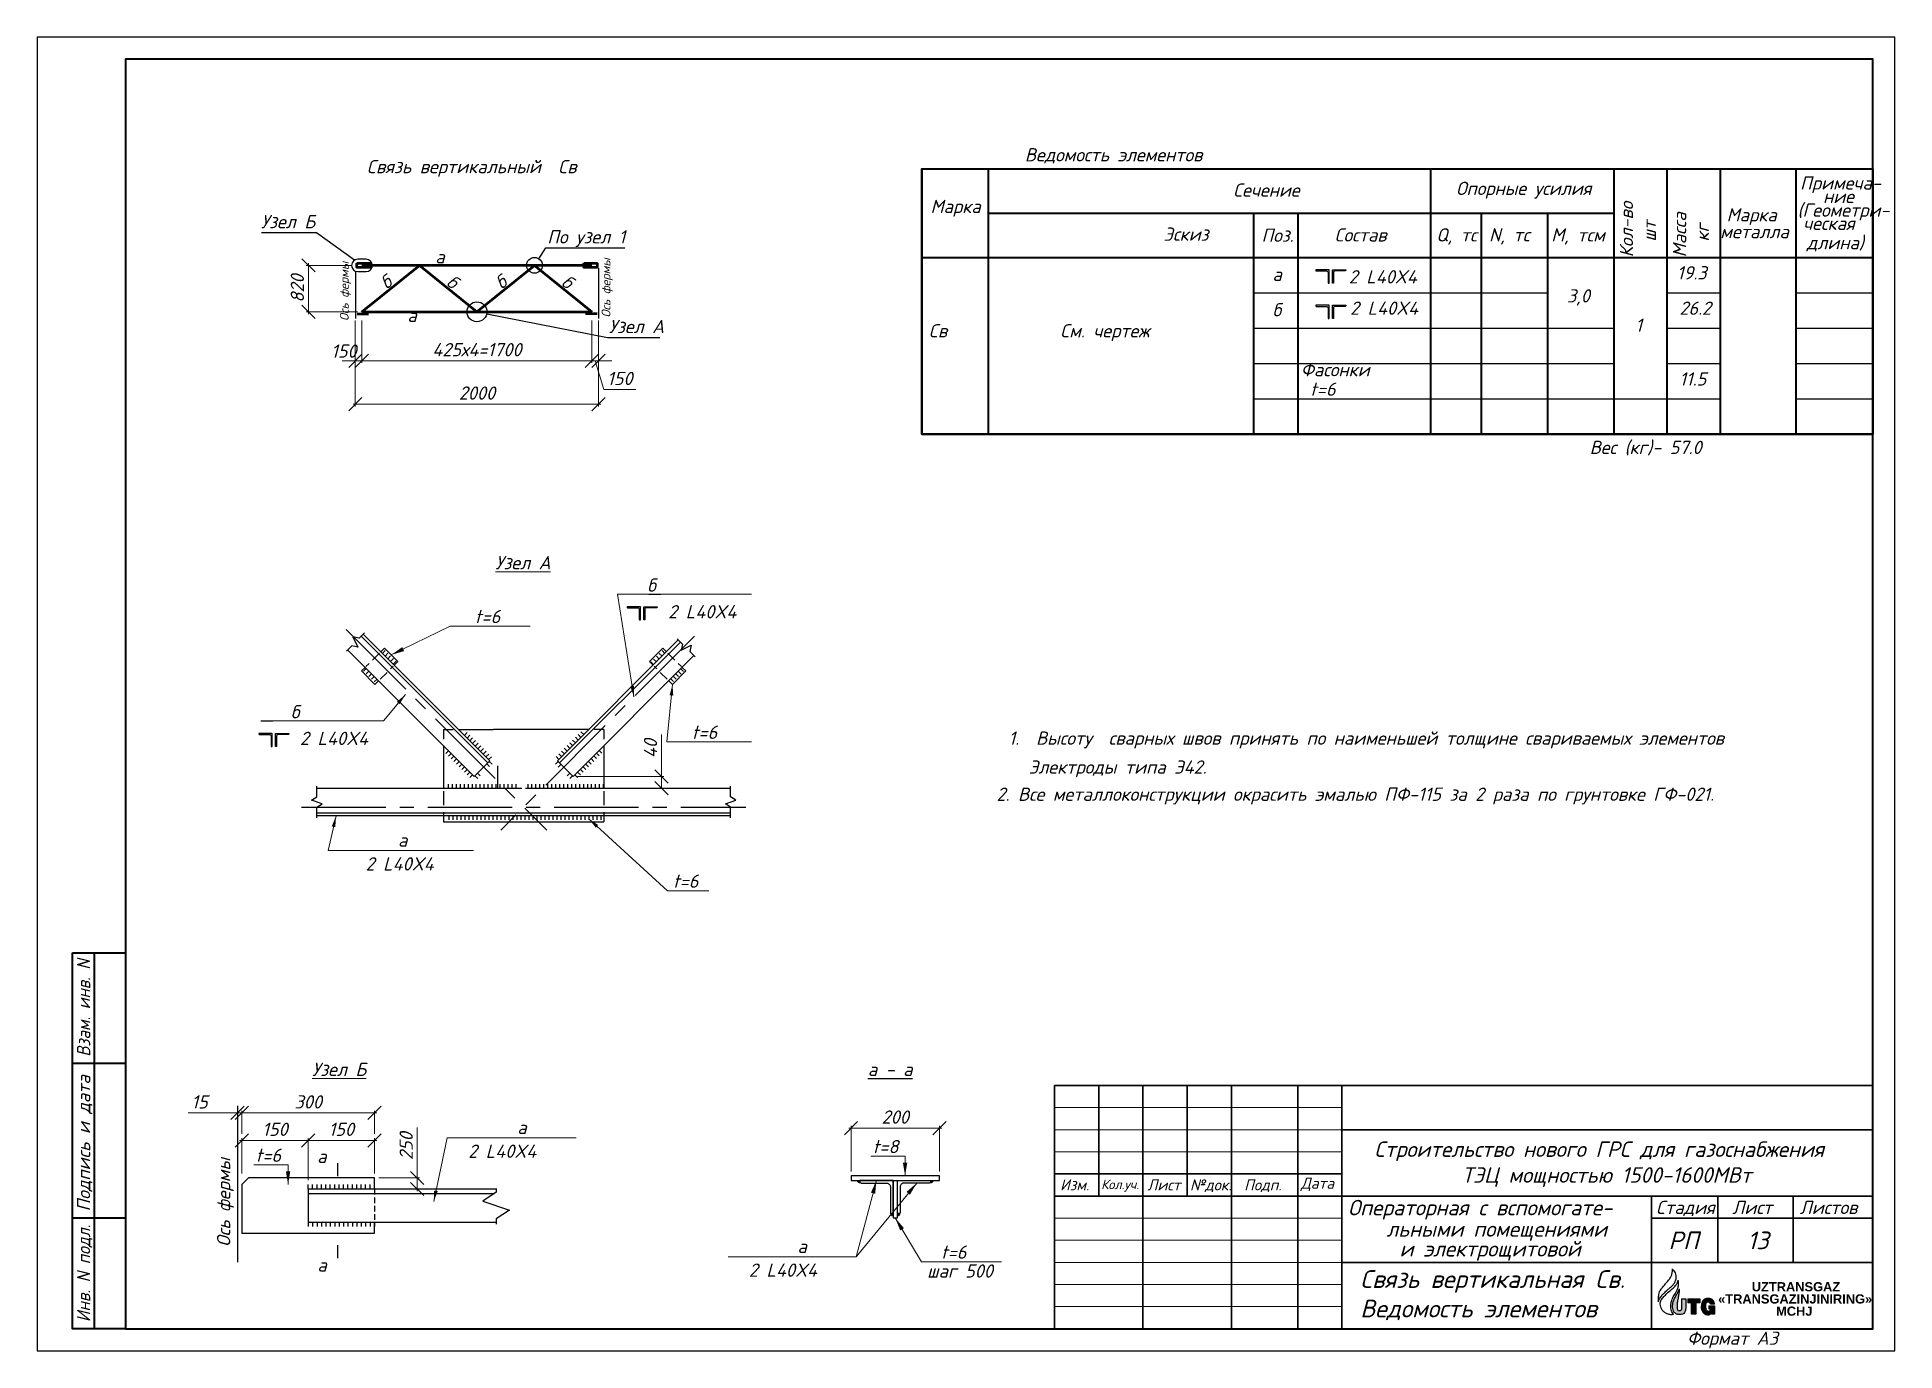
# Model space of a CAD drawing. Extents: x 108150 to 142535, y -18867 to -9422.
# Drawn here: x 139541.3 to 139961.3, y -16848.3 to -16551.3 of the extents above; entities that cross this region are included whole.
import ezdxf
from ezdxf.enums import TextEntityAlignment as Align

# ---------------------------------------------------------------- set-up
doc = ezdxf.new("R2010")
doc.units = 0
doc.header["$MEASUREMENT"] = 0
doc.header["$PDMODE"] = 32
doc.header["$PDSIZE"] = 0.6
for name, pattern in [('НЕВИДИМАЯ', [9.525, 6.35, -3.175]), ('НЕВИДИМАЯ2', [4.7625, 3.175, -1.5875]), ('осевая2', [28.575, 19.05, -3.175, 3.175, -3.175])]:
    doc.linetypes.add(name, pattern=pattern)
doc.layers.add('12321', color=7, linetype='Continuous')
doc.layers.add('PDF2_Text', color=5, linetype='Continuous')
for name, color, linetype, lineweight in [('SNOVNOY', 3, 'Continuous', 70), ('Выносные', 8, 'Continuous', 15), ('осн', 3, 'Continuous', 70), ('Текст', 2, 'Continuous', 15)]:
    doc.layers.add(name, color=color, linetype=linetype, lineweight=lineweight)
doc.styles.add('ISO_1.0', font='isocpeur.ttf')
doc.styles.add('PDF Arial', font='arial.ttf')
doc.styles.add('Romans', font='Romans.shx')
doc.styles.add('ГОСТ -3', font='isocpeui.ttf', dxfattribs={"height": 3})
doc.styles.add('ГОСТ2.5', font='isocpeur.ttf', dxfattribs={"oblique": 15, "height": 2.5})
doc.dimstyles.new('FM 100-ISO-3', dxfattribs={"dimtxt": 3, "dimasz": 3, "dimexe": 0.5, "dimexo": 1, "dimgap": 1, "dimtad": 1, "dimdec": 0, "dimlfac": 100, "dimdsep": 46, "dimtxsty": 'ISO_1.0', "dimblk": 'OBLIQUE', "dimcen": 3, "dimdle": 0.5, "dimclrd": 7, "dimclre": 7, "dimclrt": 7, "dimadec": 0, "dimazin": 0, "dimtfac": 1, "dimtdec": 0, "dimtmove": 1, "dimatfit": 3, "dimfxl": 1, "dimlwd": 15, "dimlwe": 15, "dimarcsym": 0})
doc.dimstyles.new('FM-50-Р-3', dxfattribs={"dimtxt": 3.5, "dimasz": 3, "dimexe": 0.5, "dimexo": 1, "dimgap": 1, "dimtad": 1, "dimdec": 0, "dimlfac": 50, "dimdsep": 46, "dimtxsty": 'Romans', "dimblk": 'OBLIQUE', "dimcen": 3, "dimdle": 0.5, "dimclrd": 7, "dimclre": 7, "dimclrt": 7, "dimadec": 0, "dimazin": 0, "dimtfac": 1, "dimtdec": 0, "dimtmove": 0, "dimatfit": 3, "dimfxl": 1.25, "dimlwd": 15, "dimlwe": 15, "dimarcsym": 0})
doc.dimstyles.new('FM10-ISO-3', dxfattribs={"dimtxt": 3, "dimasz": 3, "dimexe": 0.5, "dimexo": 1, "dimgap": 1, "dimtad": 1, "dimdec": 0, "dimlfac": 10, "dimdsep": 46, "dimtxsty": 'ISO_1.0', "dimblk": 'OBLIQUE', "dimcen": 3, "dimdle": 0.5, "dimclrd": 7, "dimclre": 7, "dimclrt": 7, "dimadec": 0, "dimazin": 0, "dimtfac": 1, "dimtdec": 0, "dimtmove": 0, "dimatfit": 3, "dimfxl": 1.25, "dimlwd": 15, "dimlwe": 15, "dimarcsym": 0})
doc.dimstyles.new('FM100-ISO-3', dxfattribs={"dimtxt": 3, "dimasz": 3, "dimexe": 0.5, "dimexo": 1, "dimgap": 1, "dimtad": 1, "dimdec": 0, "dimlfac": 100, "dimdsep": 46, "dimtxsty": 'ISO_1.0', "dimblk": 'OBLIQUE', "dimcen": 3, "dimdle": 0.5, "dimclrd": 7, "dimclre": 7, "dimclrt": 7, "dimadec": 0, "dimazin": 0, "dimtfac": 1, "dimtdec": 0, "dimtmove": 0, "dimatfit": 3, "dimfxl": 1.25, "dimlwd": 15, "dimlwe": 15, "dimarcsym": 0})
doc.dimstyles.new('м100', dxfattribs={"dimtxt": 2.5, "dimasz": 2.5, "dimexe": 2, "dimexo": 0.625, "dimtad": 1, "dimdec": 0, "dimlfac": 100, "dimtxsty": 'Standard', "dimblk": 'OBLIQUE', "dimcen": -2.5, "dimdle": 2, "dimadec": 0, "dimazin": 0, "dimtfac": 1, "dimtdec": 0, "dimtmove": 0, "dimatfit": 3, "dimfxl": 1, "dimarcsym": 0})

msp = doc.modelspace()

# ---------------------------------------------------------------- texts
at = {"color": 7, "lineweight": 25, "style": 'ГОСТ -3'}
for s, p in [('Ведомость элементов', (139764.6445, -16579.4271, -754.4947)), ('Cвязь вертикальный  Cв', (139615.7899, -16582.0944, -754.4947)), ('Сечение', (139811.7706, -16587.4088, -754.4947)), ('Опорные усилия', (139862.1546, -16587.0209, -754.4947)), ('Примеча-', (139939.9118, -16585.7913, -754.4947)), ('Марка', (139743.319, -16591.1025, -754.4947)), ('(Геометри-', (139939.3345, -16591.9369, -754.4947)), ('ние', (139945.1115, -16588.8435, -754.4947)), ('Марка', (139923.3001, -16593.0056, -754.4947)), ('ческая', (139940.5998, -16594.9199, -754.4947)), ('По узел 1', (139656.6673, -16597.9752, -754.4947)), ('Эскиз', (139795.9814, -16597.3742, -754.4947)), ('Поз.', (139818.154, -16597.6164, -754.4947)), ('Состав', (139834.7028, -16597.5337, -754.4947)), ('Q, тс', (139857.6479, -16597.5381, -754.4947)), ('N, тс', (139869.6116, -16597.5095, -754.4947)), ('М, тсм', (139883.6594, -16597.5381, -754.4947)), ('металла', (139921.869, -16596.788, -754.4947)), ('длина)', (139941.4123, -16599.2881, -754.4947)), ('а', (139820.6344, -16606.4572, -754.4947)), ('2 L40X4', (139837.8788, -16607.0083, -754.4947)), ('3,0', (139887.2143, -16611.322, -754.4947)), ('б', (139820.6344, -16614.4572, -754.4947)), ('2 L40X4', (139838.1716, -16614.1039, -754.4947)), ('1', (139902.7013, -16617.9317, -754.4947)), ('Узел А', (139670.6112, -16618.2457, -754.4947)), ('Cв', (139742.8337, -16619.2202, -754.4947)), ('См. чертеж', (139772.6605, -16619.2202, -754.4947)), ('Фасонки', (139827.0373, -16628.0084, -754.4947)), ('t=6', (139829.159, -16632.4087, -754.4947)), ('б', (139679.2615, -16676.7063, -754.4947)), ('t=6', (139640.3045, -16683.8163, -754.4947)), ('2 L40X4', (139684.0268, -16682.737, -754.4947)), ('б', (139598.6835, -16705.3371, -754.4947)), ('t=6', (139689.3588, -16709.9881, -754.4947)), ('2 L40X4', (139600.7655, -16711.3666, -754.4947)), ('а', (139622.9238, -16734.3678, -754.4947)), ('2 L40X4', (139615.5992, -16739.7378, -754.4947)), ('t=6', (139685.0954, -16743.6336, -754.4947)), ('2 L40X4', (139638.798, -16804.6997, -754.4947)), ('t=6', (139745.693, -16827.5093, -754.4947)), ('2 L40X4', (139702.2681, -16831.5856, -754.4947))]:
    msp.add_text(s, height=3, dxfattribs=at).set_placement(p)
for s, height, rotation, p in [('Кол-во', 3, 90, (139902.1764, -16601.1137, -754.4947)), ('шт', 3, 90, (139907.3099, -16597.5477, -754.4947)), ('Масса', 3, 90, (139914.1764, -16601.1137, -754.4947)), ('кг', 3, 90, (139919.3099, -16597.5477, -754.4947)), ('Ось фермы', 2, 90, (139611.7881, -16615.4889, -754.4947)), ('Ось фермы', 2, 90, (139670.9609, -16614.7042, -754.4947)), ('19.3', 3, 359.984394, (139912.084, -16606.1077, -754.4947)), ('26.2', 3, 359.984394, (139912.6368, -16614.1077, -754.4947)), ('11.5', 3, 359.984394, (139912.6368, -16630.1077, -754.4947)), ('Подпись и дата', 3, 90, (139553.3475, -16816.834, -754.4947)), ('Ось фермы', 3, 90, (139585.0106, -16824.8033, -754.4947))]:
    msp.add_text(s, height=height, rotation=rotation, dxfattribs=at).set_placement(p)
for s, p in [('Узел Б', (139604.1869, -16594.5462, -754.4947)), ('а', (139606.7729, -16805.8734, -754.4947))]:
    msp.add_text(s, height=3, dxfattribs=at).set_placement(p, align=Align.RIGHT)
at = {"color": 7, "lineweight": 20, "style": 'ГОСТ -3'}
for s, p in [('а', (139631.353, -16602.4917, -754.4947)), ('а', (139625.0471, -16615.7356, -754.4947)), ('а', (139649.8931, -16799.3297, -754.4947)), ('t=6', (139590.7591, -16805.6072, -754.4947)), ('t=8', (139730.2546, -16803.652, -754.4947)), ('а', (139713.2493, -16826.2155, -754.4947)), ('шаг 500', (139742.5484, -16831.7811, -754.4947))]:
    msp.add_text(s, height=3, dxfattribs=at).set_placement(p)
for rotation, p in [(35.680462, (139620.2692, -16608.4845, -754.4947)), (324.319538, (139633.5975, -16607.256, -754.4947)), (35.680462, (139646.2692, -16608.4845, -754.4947)), (324.319538, (139659.593, -16607.2597, -754.4947))]:
    msp.add_text('б', height=3, rotation=rotation, dxfattribs=at).set_placement(p)
at = {"color": 7, "style": 'ГОСТ -3'}
msp.add_text('Вес (кг)- 57.0', height=3, dxfattribs=at).set_placement((139892.3479, -16645.5795, -754.4947))
at = {"color": 7, "lineweight": 20, "style": 'ГОСТ -3'}
for s, p in [('%%UУзел А', (139651.1869, -16671.6475, -754.4947)), ('%%UУзел Б', (139609.6357, -16786.1965, -754.4947))]:
    msp.add_text(s, height=3, dxfattribs=at).set_placement(p, align=Align.CENTER)
at = {"color": 7, "lineweight": -3, "style": 'ГОСТ -3'}
for s, p in [('1.  Высоту  сварных швов принять по наименьшей толщине свариваемых элементов', (139841.8388, -16709.811, -754.4947)), ('Электроды типа Э42.', (139785.6299, -16716.3434, -754.4947))]:
    msp.add_text(s, height=3, dxfattribs=at).set_placement(p, align=Align.MIDDLE_CENTER)
msp.add_text('2. Все металлоконструкции окрасить эмалью ПФ-115 за 2 раза по грунтовке ГФ-021.', height=3, dxfattribs=at).set_placement((139758.2445, -16723.9878, -754.4947))
at = {"color": 7, "lineweight": 25, "style": 'ГОСТ -3'}
for s, width, p, p2 in [('Взам. инв. N', 0.897376, (139553.3475, -16781.834, -754.4947), (139553.3475, -16759.834, -754.4947)), ('Инв. N подл.', 0.931934, (139553.3475, -16841.834, -754.4947), (139553.3475, -16819.834, -754.4947))]:
    msp.add_text(s, height=3, rotation=90, dxfattribs=dict(at, width=width)).set_placement(p, p2, align=Align.FIT)
msp.add_text('%%uа - а', height=3, dxfattribs=at).set_placement((139734.1989, -16786.1965, -754.4947), align=Align.CENTER)
msp.add_text('а', height=3, dxfattribs=at).set_placement((139606.8161, -16827.4202, -754.4947), align=Align.TOP_RIGHT)
at = {"color": 7, "lineweight": 25, "insert": (139600.182, -16608.1758, -754.4947), "char_height": 3, "attachment_point": 5, "rotation": 90, "style": 'ГОСТ -3'}
msp.add_mtext('820', dxfattribs=at)
at = {"color": 2, "lineweight": 25, "insert": (139840.4787, -16830.1041, -754.4947), "char_height": 4, "width": 68.066198, "attachment_point": 1, "style": 'ГОСТ -3'}
msp.add_mtext('Связь вертикальная Cв. \\PВедомость элементов', dxfattribs=at)
at = {"layer": 'PDF2_Text', "lineweight": 25, "char_height": 2.07708, "attachment_point": 7, "style": 'PDF Arial'}
for s, insert in [('{\\fArial|b1|i0|c204|p34;UZTRANSGAZ}', (139928.996, -16834.9105, -754.4947)), ('{\\fArial|b1|i0|c204|p34;«TRANSGAZINJINIRING»}', (139921.3977, -16837.6662, -754.4947)), ('{\\fArial|b1|i0|c204|p34;MCHJ}', (139934.4953, -16840.4219, -754.4947))]:
    msp.add_mtext(s, dxfattribs=dict(at, insert=insert))
at = {"layer": 'SNOVNOY', "color": 3, "insert": (139843.5816, -16800.994, -754.4947), "char_height": 3.5, "width": 108.046652, "attachment_point": 1}
msp.add_mtext('\\pi0.10079;{\\fISOCPEUR|b0|i1|c204|p34;Строительство нового ГРС для газоснабжения \\P\\pi19.88905;ТЭЦ мощностью 1500-1600МВт}', dxfattribs=at)
at = {"layer": 'осн', "color": 2, "attachment_point": 1}
for s, insert, char_height, width in [('{\\fISOCPEUR|b0|i1|c204|p34;\\H1.167x;\\W1;Изм.}', (139772.6125, -16809.5595, -754.4947), 2.1384, 8.867642), ('{\\fISOCPEUR|b0|i1|c204|p34;\\H1.167x;\\W1;Кол.уч.}', (139781.8969, -16809.6486, -754.4947), 1.828332, 10.067026), ('{\\fISOCPEUR|b0|i1|c204|p34;\\H1.167x;\\W1;Лист}', (139792.3447, -16809.5595, -754.4947), 2.1384, 8.967948), ('{\\fISOCPEUR|b0|i1|c204|p34;\\H1.167x;\\W1;№док.}', (139801.9925, -16809.5595, -754.4947), 2.1384, 10.82739), ('{\\fISOCPEUR|b0|i1|c204|p34;\\H1.167x;\\W1;Подп.}', (139814.2339, -16809.5595, -754.4947), 2.1384, 12.497236), ('{\\fISOCPEUR|b0|i1|c204|p34;\\H1.167x;\\W1;Дата}', (139827.0499, -16809.1902, -754.4947), 2.1384, 12.787965), ('{\\fISOCPEUR|b0|i1|c204|p34;\\W1;Стадия}', (139907.3593, -16814.4084, -754.4947), 3, 14.081712), ('{\\fISOCPEUR|b0|i1|c204|p34;\\W1;Лист}', (139924.5834, -16814.4084, -754.4947), 3, 14.081712), ('{\\fISOCPEUR|b0|i1|c204|p34;\\W1;Листов}', (139939.8259, -16814.4084, -754.4947), 3, 14.081712)]:
    msp.add_mtext(s, dxfattribs=dict(at, insert=insert, char_height=char_height, width=width))
at = {"layer": 'Текст', "color": 2, "attachment_point": 1, "style": 'ГОСТ2.5'}
for s, insert, char_height, width in [('Операторная с вспомогате-', (139837.7166, -16814.2008, -754.4947), 3.5, 68.50384), ('льными помещениями ', (139846.3913, -16819.0285, -754.4947), 3.5, 68.875124), ('и электрощитовой', (139849.3575, -16823.5111, -754.4947), 3.5, 68.800878), ('РП', (139910.1686, -16821.3606, -754.4947), 4, 8.161037), ('13', (139928.0038, -16821.3606, -754.4947), 4, 8.161037)]:
    msp.add_mtext(s, dxfattribs=dict(at, insert=insert, char_height=char_height, width=width))
at = {"layer": 'Текст', "color": 7, "insert": (139914.3665, -16843.9728, -754.4947), "char_height": 3, "width": 33.544274, "attachment_point": 1, "style": 'ГОСТ2.5'}
msp.add_mtext('Формат А3', dxfattribs=at)

# ---------------------------------------------------------------- blocks, each defined once
blk = doc.blocks.new('*U2672')
at = {"color": 0, "linetype": 'ByBlock', "lineweight": -2, "ltscale": 100}
blk.add_lwpolyline([(0, 0), (75, 0), (75, 3, 0.414214), (72, 6), (15, 6, -0.414214), (6, 15), (6, 72, 0.414214), (3, 75), (0, 75)], format="xyb", close=True, dxfattribs=at)
blk = doc.blocks.new('_Oblique')
at = {"color": 0, "linetype": 'ByBlock', "lineweight": -2}
blk.add_line((-0.5, -0.5), (0.5, 0.5), dxfattribs=at)
blk = doc.blocks.new('*D2775')
at = {"color": 7, "lineweight": 15, "transparency": 16777216}
for p, q in [((139613.28, -16615.4), (139613.28, -16625)), ((139614.78, -16615.4), (139614.78, -16625)), ((139613.28, -16624.5), (139610.28, -16624.5)), ((139613.28, -16624.5), (139614.78, -16624.5)), ((139614.78, -16624.5), (139617.78, -16624.5))]:
    blk.add_line(p, q, dxfattribs=at)
at = {"layer": 'Defpoints', "color": 0, "lineweight": 0, "transparency": 16777216}
for p in [(139613.28, -16614.4), (139614.78, -16614.4), (139614.78, -16624.5)]:
    blk.add_point(p, dxfattribs=at)
at = {"color": 7, "lineweight": 15, "transparency": 16777216, "xscale": 3, "yscale": 3, "zscale": 3}
blk.add_blockref('_Oblique', (139613.28, -16624.5), dxfattribs=at)
at = {"color": 7, "lineweight": 15, "transparency": 16777216, "xscale": 3, "yscale": 3, "zscale": 3, "rotation": 180}
blk.add_blockref('_Oblique', (139614.78, -16624.5), dxfattribs=at)
at = {"color": 7, "lineweight": 25, "transparency": 16777216, "insert": (139610.69, -16622.31), "char_height": 3, "attachment_point": 5, "style": 'ГОСТ -3'}
blk.add_mtext('150', dxfattribs=at)
blk = doc.blocks.new('*D2776')
at = {"color": 7, "lineweight": 15, "transparency": 16777216}
for p, q in [((139614.78, -16615.4), (139614.78, -16625)), ((139666.78, -16615.4), (139666.78, -16625)), ((139614.28, -16624.5), (139667.28, -16624.5))]:
    blk.add_line(p, q, dxfattribs=at)
at = {"layer": 'Defpoints', "color": 0, "lineweight": 0, "transparency": 16777216}
for p in [(139614.78, -16614.4), (139666.78, -16614.4), (139666.78, -16624.5)]:
    blk.add_point(p, dxfattribs=at)
at = {"color": 7, "lineweight": 15, "transparency": 16777216, "xscale": 3, "yscale": 3, "zscale": 3, "rotation": 180}
blk.add_blockref('_Oblique', (139614.78, -16624.5), dxfattribs=at)
at = {"color": 7, "lineweight": 15, "transparency": 16777216, "xscale": 3, "yscale": 3, "zscale": 3}
blk.add_blockref('_Oblique', (139666.78, -16624.5), dxfattribs=at)
at = {"color": 7, "lineweight": 25, "transparency": 16777216, "insert": (139640.78, -16621.99), "char_height": 3, "attachment_point": 5, "style": 'ГОСТ -3'}
blk.add_mtext('425х4=1700', dxfattribs=at)
blk = doc.blocks.new('*D2777')
at = {"color": 7, "lineweight": 15, "transparency": 16777216}
for p, q in [((139666.78, -16615.4), (139666.78, -16625)), ((139668.28, -16615.4), (139668.28, -16625)), ((139666.78, -16624.5), (139663.78, -16624.5)), ((139666.78, -16624.5), (139668.28, -16624.5)), ((139666.78, -16624.5), (139668.28, -16624.5)), ((139667.53, -16624.5), (139669.48, -16631)), ((139668.28, -16624.5), (139671.28, -16624.5)), ((139669.48, -16631), (139676.68, -16631))]:
    blk.add_line(p, q, dxfattribs=at)
at = {"layer": 'Defpoints', "color": 0, "lineweight": 0, "transparency": 16777216}
for p in [(139666.78, -16614.4), (139668.28, -16614.4), (139668.28, -16624.5)]:
    blk.add_point(p, dxfattribs=at)
at = {"color": 7, "lineweight": 15, "transparency": 16777216, "xscale": 3, "yscale": 3, "zscale": 3}
blk.add_blockref('_Oblique', (139666.78, -16624.5), dxfattribs=at)
at = {"color": 7, "lineweight": 15, "transparency": 16777216, "xscale": 3, "yscale": 3, "zscale": 3, "rotation": 180}
blk.add_blockref('_Oblique', (139668.28, -16624.5), dxfattribs=at)
at = {"color": 7, "lineweight": 25, "transparency": 16777216, "insert": (139673.08, -16628.5), "char_height": 3, "attachment_point": 5, "style": 'ГОСТ -3'}
blk.add_mtext('150', dxfattribs=at)
blk = doc.blocks.new('*D2778')
at = {"color": 7, "lineweight": 15, "transparency": 16777216}
for p, q in [((139613.28, -16622.31), (139613.28, -16634.8)), ((139668.28, -16622.31), (139668.28, -16634.8)), ((139612.78, -16634.3), (139668.78, -16634.3))]:
    blk.add_line(p, q, dxfattribs=at)
at = {"layer": 'Defpoints', "color": 0, "lineweight": 0, "transparency": 16777216}
for p in [(139613.28, -16621.31), (139668.28, -16621.31), (139668.28, -16634.3)]:
    blk.add_point(p, dxfattribs=at)
at = {"color": 7, "lineweight": 15, "transparency": 16777216, "xscale": 3, "yscale": 3, "zscale": 3, "rotation": 180}
blk.add_blockref('_Oblique', (139613.28, -16634.3), dxfattribs=at)
at = {"color": 7, "lineweight": 15, "transparency": 16777216, "xscale": 3, "yscale": 3, "zscale": 3}
blk.add_blockref('_Oblique', (139668.28, -16634.3), dxfattribs=at)
at = {"color": 7, "lineweight": 25, "transparency": 16777216, "insert": (139640.78, -16631.8), "char_height": 3, "attachment_point": 5, "style": 'ГОСТ -3'}
blk.add_mtext('2000', dxfattribs=at)
blk = doc.blocks.new('*D2919')
at = {"color": 7, "lineweight": 15, "ltscale": 0.5, "transparency": 16777216}
for p, q in [((139682.51, -16718.46), (139682.51, -16709.01)), ((139663.53, -16718.46), (139683.01, -16718.46)), ((139682.51, -16721.11), (139682.51, -16717.96)), ((139663.53, -16721.11), (139683.01, -16721.11))]:
    blk.add_line(p, q, dxfattribs=at)
at = {"layer": 'Defpoints', "color": 0, "lineweight": 0, "ltscale": 0.5, "transparency": 16777216}
for p in [(139662.53, -16718.46), (139662.53, -16721.11), (139682.51, -16721.11)]:
    blk.add_point(p, dxfattribs=at)
at = {"color": 7, "lineweight": 15, "ltscale": 0.5, "transparency": 16777216, "xscale": 3, "yscale": 3, "zscale": 3}
for p, rotation in [((139682.51, -16718.46), 90), ((139682.51, -16721.11), 270)]:
    blk.add_blockref('_Oblique', p, dxfattribs=dict(at, rotation=rotation))
at = {"color": 7, "lineweight": 25, "ltscale": 0.5, "transparency": 16777216, "insert": (139680.01, -16712.18), "char_height": 3, "attachment_point": 5, "rotation": 90, "style": 'ГОСТ -3'}
blk.add_mtext('40', dxfattribs=at)
blk = doc.blocks.new('*U2670')
at = {"color": 0, "lineweight": -2}
for p, q in [((0, 0), (0, 1)), ((1, 0), (1, 1)), ((2, 0), (2, 1)), ((3, 0), (3, 1)), ((4, 0), (4, 1)), ((5, 0), (5, 1)), ((6, 0), (6, 1)), ((7, 0), (7, 1)), ((8, 0), (8, 1)), ((9, 0), (9, 1)), ((10, 0), (10, 1)), ((11, 0), (11, 1)), ((12, 0), (12, 1)), ((13, 0), (13, 1)), ((14, 0), (14, 1)), ((15, 0), (15, 1))]:
    blk.add_line(p, q, dxfattribs=at)
blk = doc.blocks.new('*D2920')
at = {"color": 7, "lineweight": 15, "ltscale": 0.1, "transparency": 16777216}
for p, q in [((139587.12, -16800.75), (139603.12, -16800.75)), ((139587.62, -16808.25), (139587.62, -16800.25)), ((139602.62, -16809.75), (139602.62, -16800.25))]:
    blk.add_line(p, q, dxfattribs=at)
at = {"layer": 'Defpoints', "color": 0, "lineweight": 0, "ltscale": 0.1, "transparency": 16777216}
for p in [(139602.62, -16800.75), (139587.62, -16809.25), (139602.62, -16810.75)]:
    blk.add_point(p, dxfattribs=at)
at = {"color": 7, "lineweight": 15, "ltscale": 0.1, "transparency": 16777216, "xscale": 3, "yscale": 3, "zscale": 3, "rotation": 180}
blk.add_blockref('_Oblique', (139587.62, -16800.75), dxfattribs=at)
at = {"color": 7, "lineweight": 15, "ltscale": 0.1, "transparency": 16777216, "xscale": 3, "yscale": 3, "zscale": 3}
blk.add_blockref('_Oblique', (139602.62, -16800.75), dxfattribs=at)
at = {"color": 7, "lineweight": 25, "ltscale": 0.1, "transparency": 16777216, "insert": (139595.12, -16798.25), "char_height": 3, "attachment_point": 5, "style": 'ГОСТ -3'}
blk.add_mtext('150', dxfattribs=at)
blk = doc.blocks.new('*D2921')
at = {"color": 7, "lineweight": 15, "ltscale": 0.1, "transparency": 16777216}
for p, q in [((139602.12, -16800.75), (139618.12, -16800.75)), ((139602.62, -16809.75), (139602.62, -16800.25)), ((139617.62, -16808.25), (139617.62, -16800.25))]:
    blk.add_line(p, q, dxfattribs=at)
at = {"layer": 'Defpoints', "color": 0, "lineweight": 0, "ltscale": 0.1, "transparency": 16777216}
for p in [(139617.62, -16800.75), (139602.62, -16810.75), (139617.62, -16809.25)]:
    blk.add_point(p, dxfattribs=at)
at = {"color": 7, "lineweight": 15, "ltscale": 0.1, "transparency": 16777216, "xscale": 3, "yscale": 3, "zscale": 3, "rotation": 180}
blk.add_blockref('_Oblique', (139602.62, -16800.75), dxfattribs=at)
at = {"color": 7, "lineweight": 15, "ltscale": 0.1, "transparency": 16777216, "xscale": 3, "yscale": 3, "zscale": 3}
blk.add_blockref('_Oblique', (139617.62, -16800.75), dxfattribs=at)
at = {"color": 7, "lineweight": 25, "ltscale": 0.1, "transparency": 16777216, "insert": (139610.12, -16798.25), "char_height": 3, "attachment_point": 5, "style": 'ГОСТ -3'}
blk.add_mtext('150', dxfattribs=at)
blk = doc.blocks.new('*D2779')
at = {"color": 7, "lineweight": 15, "ltscale": 0.1, "transparency": 16777216}
for p, q in [((139587.12, -16794.55), (139618.12, -16794.55)), ((139587.62, -16799.25), (139587.62, -16794.05)), ((139617.62, -16799.25), (139617.62, -16794.05))]:
    blk.add_line(p, q, dxfattribs=at)
at = {"layer": 'Defpoints', "color": 0, "lineweight": 0, "ltscale": 0.1, "transparency": 16777216}
for p in [(139617.62, -16794.55), (139587.62, -16800.25), (139617.62, -16800.25)]:
    blk.add_point(p, dxfattribs=at)
at = {"color": 7, "lineweight": 15, "ltscale": 0.1, "transparency": 16777216, "xscale": 3, "yscale": 3, "zscale": 3, "rotation": 180}
blk.add_blockref('_Oblique', (139587.62, -16794.55), dxfattribs=at)
at = {"color": 7, "lineweight": 15, "ltscale": 0.1, "transparency": 16777216, "xscale": 3, "yscale": 3, "zscale": 3}
blk.add_blockref('_Oblique', (139617.62, -16794.55), dxfattribs=at)
at = {"color": 7, "lineweight": 25, "ltscale": 0.1, "transparency": 16777216, "insert": (139602.62, -16792.05), "char_height": 3, "attachment_point": 5, "style": 'ГОСТ -3'}
blk.add_mtext('300', dxfattribs=at)
blk = doc.blocks.new('*D2922')
at = {"color": 7, "lineweight": 15, "ltscale": 0.1, "transparency": 16777216}
for p, q in [((139724.85, -16797.98), (139745.85, -16797.98)), ((139725.35, -16807.79), (139725.35, -16797.48)), ((139745.35, -16807.79), (139745.35, -16797.48))]:
    blk.add_line(p, q, dxfattribs=at)
at = {"layer": 'Defpoints', "color": 0, "lineweight": 0, "ltscale": 0.1, "transparency": 16777216}
for p in [(139745.35, -16797.98), (139725.35, -16808.79), (139745.35, -16808.79)]:
    blk.add_point(p, dxfattribs=at)
at = {"color": 7, "lineweight": 15, "ltscale": 0.1, "transparency": 16777216, "xscale": 3, "yscale": 3, "zscale": 3, "rotation": 180}
blk.add_blockref('_Oblique', (139725.35, -16797.98), dxfattribs=at)
at = {"color": 7, "lineweight": 15, "ltscale": 0.1, "transparency": 16777216, "xscale": 3, "yscale": 3, "zscale": 3}
blk.add_blockref('_Oblique', (139745.35, -16797.98), dxfattribs=at)
at = {"color": 7, "lineweight": 25, "ltscale": 0.1, "transparency": 16777216, "insert": (139735.35, -16795.48), "char_height": 3, "attachment_point": 5, "style": 'ГОСТ -3'}
blk.add_mtext('200', dxfattribs=at)
blk = doc.blocks.new('*D2923')
at = {"color": 7, "lineweight": 15, "ltscale": 0.1, "transparency": 16777216}
for p, q in [((139627.28, -16809.25), (139627.28, -16797.87)), ((139618.62, -16809.25), (139627.78, -16809.25)), ((139618.62, -16811.75), (139627.78, -16811.75)), ((139627.28, -16812.25), (139627.28, -16809.25))]:
    blk.add_line(p, q, dxfattribs=at)
at = {"layer": 'Defpoints', "color": 0, "lineweight": 0, "ltscale": 0.1, "transparency": 16777216}
for p in [(139617.62, -16809.25), (139617.62, -16811.75), (139627.28, -16809.25)]:
    blk.add_point(p, dxfattribs=at)
at = {"color": 7, "lineweight": 15, "ltscale": 0.1, "transparency": 16777216, "xscale": 3, "yscale": 3, "zscale": 3}
for p, rotation in [((139627.28, -16809.25), 90), ((139627.28, -16811.75), 270)]:
    blk.add_blockref('_Oblique', p, dxfattribs=dict(at, rotation=rotation))
at = {"color": 7, "lineweight": 25, "ltscale": 0.1, "transparency": 16777216, "insert": (139624.78, -16802.06), "char_height": 3, "attachment_point": 5, "rotation": 90, "style": 'ГОСТ -3'}
blk.add_mtext('250', dxfattribs=at)
blk = doc.blocks.new('*D2924')
at = {"color": 7, "lineweight": 15, "ltscale": 0.1, "transparency": 16777216}
for p, q in [((139586.62, -16794.55), (139575.51, -16794.55)), ((139586.62, -16796.01), (139586.62, -16794.05)), ((139587.62, -16794.55), (139586.62, -16794.55)), ((139587.62, -16796.01), (139587.62, -16794.05)), ((139587.62, -16794.55), (139590.62, -16794.55))]:
    blk.add_line(p, q, dxfattribs=at)
at = {"layer": 'Defpoints', "color": 0, "lineweight": 0, "ltscale": 0.1, "transparency": 16777216}
for p in [(139586.62, -16794.55), (139586.62, -16797.01), (139587.62, -16797.01)]:
    blk.add_point(p, dxfattribs=at)
at = {"color": 7, "lineweight": 15, "ltscale": 0.1, "transparency": 16777216, "xscale": 3, "yscale": 3, "zscale": 3}
blk.add_blockref('_Oblique', (139586.62, -16794.55), dxfattribs=at)
at = {"color": 7, "lineweight": 15, "ltscale": 0.1, "transparency": 16777216, "xscale": 3, "yscale": 3, "zscale": 3, "rotation": 180}
blk.add_blockref('_Oblique', (139587.62, -16794.55), dxfattribs=at)
at = {"color": 7, "lineweight": 25, "ltscale": 0.1, "transparency": 16777216, "insert": (139578.07, -16792.05), "char_height": 3, "attachment_point": 5, "style": 'ГОСТ -3'}
blk.add_mtext('15', dxfattribs=at)

# ---------------------------------------------------------------- dimensions: what is measured, and where the dimension line sits
at = {"color": 7, "lineweight": 25}
dim = msp.add_linear_dim(base=(139614.784, -16624.5048, -754.4947), p1=(139613.284, -16614.4034, -754.4947), p2=(139614.784, -16614.4034, -754.4947), dimstyle='FM 100-ISO-3', override={"dimtxsty": 'ГОСТ -3'}, dxfattribs=at)
dim.commit()
dim.dimension.update_dxf_attribs({"geometry": '*D2775', "text_midpoint": (139610.6924, -16624.8138, -754.4947), "dimtype": 160})
for base, p1, p2, text, picture, middle in [((139666.784, -16624.5048, -754.4947), (139614.784, -16614.4034, -754.4947), (139666.784, -16614.4034, -754.4947), '425х4=1700', '*D2776', (139640.784, -16621.9854, -754.4947)), ((139668.284, -16634.2972, -754.4947), (139613.284, -16621.3138, -754.4947), (139668.284, -16621.3138, -754.4947), '2000', '*D2778', (139640.784, -16631.7972, -754.4947))]:
    dim = msp.add_linear_dim(base=base, p1=p1, p2=p2, text=text, dimstyle='FM 100-ISO-3', override={"dimtxsty": 'ГОСТ -3'}, dxfattribs=at)
    dim.commit()
    dim.dimension.update_dxf_attribs({"geometry": picture, "text_midpoint": middle})
dim = msp.add_linear_dim(base=(139668.284, -16624.5048, -754.4947), p1=(139666.784, -16614.4034, -754.4947), p2=(139668.284, -16614.4034, -754.4947), dimstyle='FM 100-ISO-3', override={"dimtxsty": 'ГОСТ -3'}, dxfattribs=at)
dim.commit()
dim.dimension.update_dxf_attribs({"geometry": '*D2777', "text_midpoint": (139670.484, -16628.5048, -754.4947)})
at = {"color": 7, "lineweight": 25, "ltscale": 0.5}
dim = msp.add_linear_dim(base=(139682.5125, -16721.1059, -754.4947), p1=(139662.5336, -16718.4572, -754.4947), p2=(139662.5336, -16721.1059, -754.4947), angle=90, text='40', dimstyle='FM-50-Р-3', override={"dimtxsty": 'ГОСТ -3'}, dxfattribs=at)
dim.commit()
dim.dimension.update_dxf_attribs({"geometry": '*D2919', "text_midpoint": (139682.5125, -16712.1822, -754.4947), "dimtype": 160})
at = {"color": 7, "lineweight": 25, "ltscale": 0.1}
for base, p1, p2, text, dimstyle, override, picture, middle in [((139586.6202, -16794.5489, -754.4947), (139587.6199, -16797.0101, -754.4947), (139586.6202, -16797.0101, -754.4947), '15', 'FM100-ISO-3', {"dimtxsty": 'ГОСТ -3', "dimarcsym": 1}, '*D2924', (139578.0668, -16792.0489, -754.4947)), ((139617.6199, -16794.5489, -754.4947), (139587.6199, -16800.2543, -754.4947), (139617.6199, -16800.2543, -754.4947), '300', 'FM10-ISO-3', {"dimtxsty": 'ГОСТ -3'}, '*D2779', (139602.6199, -16792.0489, -754.4947)), ((139602.6199, -16800.7543, -754.4947), (139587.6199, -16809.2463, -754.4947), (139602.6199, -16810.7463, -754.4947), '150', 'FM10-ISO-3', {"dimtxsty": 'ГОСТ -3'}, '*D2920', (139595.1199, -16798.2543, -754.4947)), ((139617.6199, -16800.7543, -754.4947), (139602.6199, -16810.7463, -754.4947), (139617.6199, -16809.2463, -754.4947), '150', 'FM10-ISO-3', {"dimtxsty": 'ГОСТ -3'}, '*D2921', (139610.1199, -16798.2543, -754.4947))]:
    dim = msp.add_linear_dim(base=base, p1=p1, p2=p2, text=text, dimstyle=dimstyle, override=override, dxfattribs=at)
    dim.commit()
    dim.dimension.update_dxf_attribs({"geometry": picture, "text_midpoint": middle})
dim = msp.add_linear_dim(base=(139745.349, -16797.9794, -754.4947), p1=(139725.349, -16808.791, -754.4947), p2=(139745.349, -16808.791, -754.4947), dimstyle='FM10-ISO-3', override={"dimtxsty": 'ГОСТ -3'}, dxfattribs=at)
dim.commit()
dim.dimension.update_dxf_attribs({"geometry": '*D2922', "text_midpoint": (139735.349, -16795.4794, -754.4947)})
dim = msp.add_linear_dim(base=(139627.2828, -16809.2463, -754.4947), p1=(139617.6199, -16811.7463, -754.4947), p2=(139617.6199, -16809.2463, -754.4947), angle=90, dimstyle='FM100-ISO-3', override={"dimtxsty": 'ГОСТ -3', "dimarcsym": 1}, dxfattribs=at)
dim.commit()
dim.dimension.update_dxf_attribs({"geometry": '*D2923', "text_midpoint": (139624.7828, -16802.0599, -754.4947)})

# ---------------------------------------------------------------- hatches: boundary and pattern name
at = {"lineweight": 25, "ltscale": 0.1}
h = msp.add_hatch(color=7, dxfattribs=at)
h.set_gradient(color1=(132, 132, 132), color2=(71, 71, 71), one_color=1, tint=0.28)
h.paths.add_polyline_path([(139727.349, -16810.091), (139727.349, -16809.791), (139726.6782, -16809.791, 0.55753652), (139727.649, -16810.391, -0.41421356)])
h = msp.add_hatch(color=7, dxfattribs=at)
h.set_gradient(color1=(132, 132, 132), color2=(71, 71, 71), one_color=1, tint=0.28)
h.paths.add_polyline_path([(139744.0199, -16809.791), (139743.349, -16809.791), (139743.349, -16810.091, -0.41421356), (139743.049, -16810.391, 0.55753652)])
h = msp.add_hatch(color=7, dxfattribs=at)
h.set_gradient(color1=(132, 132, 132), color2=(71, 71, 71), one_color=1, tint=0.28)
h.paths.add_polyline_path([(139734.849, -16817.291), (139734.549, -16817.291, -0.41421356), (139734.249, -16816.991, 0.11643382), (139734.1782, -16817.291, 0.41421356), (139734.849, -16817.9618)])
h = msp.add_hatch(color=7, dxfattribs=at)
h.set_gradient(color1=(132, 132, 132), color2=(71, 71, 71), one_color=1, tint=0.28)
h.paths.add_polyline_path([(139736.5199, -16817.291, 0.11643382), (139736.449, -16816.991, -0.41421356), (139736.149, -16817.291), (139735.849, -16817.291), (139735.849, -16817.9618, 0.41421356)])
at = {"layer": '12321', "lineweight": 25, "ltscale": 2}
h = msp.add_hatch(color=170, dxfattribs=at)
h.dxf.hatch_style = 1
edge = h.paths.add_edge_path()
edge.add_line((139914.0677, -16836.5667), (139913.1125, -16836.5667))
edge.add_line((139913.1125, -16836.5667), (139913.1125, -16838.7818))
edge.add_spline(control_points=[(139913.1125, -16838.7818), (139913.0996, -16838.8928), (139913.0794, -16839.0664), (139912.9137, -16839.2786), (139912.7011, -16839.3199), (139912.4852, -16839.3342), (139912.3294, -16839.2021), (139912.2367, -16839.0142), (139912.1981, -16838.7895), (139912.2024, -16838.4137), (139912.1851, -16837.9475), (139912.2252, -16837.432), (139912.2858, -16836.9256), (139912.4118, -16836.4451), (139912.4809, -16835.8408), (139912.6451, -16835.1804), (139912.6355, -16834.6603), (139912.6304, -16834.3834)], knot_values=[0, 0, 0, 0, 0.32175029, 0.50372886, 0.7413174, 0.93122956, 1.11213119, 1.29654799, 1.53988838, 1.77020295, 2.39711599, 2.90378622, 3.28253457, 3.88886889, 4.35336348, 5.06194669, 5.86905617, 5.86905617, 5.86905617, 5.86905617], degree=3, periodic=0)
edge.add_spline(control_points=[(139912.6304, -16834.3834), (139912.6207, -16834.4046), (139912.5177, -16834.6284), (139912.2721, -16835.1363), (139911.8672, -16835.8724), (139911.4653, -16836.6462), (139911.1182, -16837.4146), (139911.1055, -16837.9521), (139911.099, -16838.2275)], knot_values=[0, 0, 0, 0, 0.06833028, 0.72117683, 1.65163806, 2.52459263, 3.28438922, 4.0823675, 4.0823675, 4.0823675, 4.0823675], degree=3, periodic=0)
edge.add_spline(control_points=[(139911.099, -16838.2275), (139911.1027, -16838.302), (139911.117, -16838.5864), (139911.1732, -16839.0781), (139911.4393, -16839.6813), (139912.0277, -16840.0638), (139912.7016, -16840.1987), (139913.3649, -16840.0737), (139913.8554, -16839.6816), (139914.0378, -16839.1915), (139914.0596, -16838.886), (139914.0677, -16838.7731)], knot_values=[0, 0, 0, 0, 0.2184505, 0.83381126, 1.44661398, 2.07318585, 2.80467327, 3.4162574, 3.99187545, 4.55748986, 4.88904194, 4.88904194, 4.88904194, 4.88904194], degree=3, periodic=0)
edge.add_line((139914.0677, -16838.7731), (139914.0677, -16836.5667))
h = msp.add_hatch(color=170, dxfattribs=at)
h.dxf.hatch_style = 1
h.paths.add_polyline_path([(139916.3768, -16837.4906), (139917.269, -16837.4906), (139917.269, -16836.5667), (139914.5657, -16836.5667), (139914.5657, -16837.4906), (139915.4047, -16837.4906), (139915.4047, -16840.0477), (139916.3768, -16840.0477)])
h = msp.add_hatch(color=170, dxfattribs=at)
h.dxf.hatch_style = 1
edge = h.paths.add_edge_path()
edge.add_spline(control_points=[(139920.5558, -16837.7794), (139920.5518, -16837.6935), (139920.5436, -16837.5146), (139920.464, -16837.2443), (139920.3229, -16836.9938), (139920.1528, -16836.8301), (139919.9883, -16836.7138), (139919.8424, -16836.6181), (139919.6401, -16836.5621), (139919.4171, -16836.5021), (139919.1085, -16836.5039), (139918.7209, -16836.4868), (139918.2637, -16836.6508), (139917.9206, -16837.0498), (139917.7012, -16837.5077), (139917.5873, -16838.1072), (139917.5683, -16838.66), (139917.6939, -16839.1596), (139917.9015, -16839.497), (139918.1459, -16839.8775), (139918.5178, -16840.0707), (139918.8389, -16840.1614), (139919.0751, -16840.1896), (139919.3127, -16840.1729), (139919.5284, -16840.0883), (139919.7067, -16839.9715), (139919.8286, -16839.892), (139919.8783, -16839.8595)], knot_values=[0, 0, 0, 0, 0.25111067, 0.5227896, 0.81665353, 1.0828984, 1.20521301, 1.40771753, 1.58789185, 1.81639069, 2.08087123, 2.48608788, 2.94981708, 3.44112246, 3.985778, 4.42046793, 5.22027539, 5.58514014, 5.90745935, 6.37746939, 6.88525477, 7.08490717, 7.35582828, 7.57743803, 7.77434882, 8.02634128, 8.20040993, 8.20040993, 8.20040993, 8.20040993], degree=3, periodic=0)
edge.add_line((139919.8783, -16839.8595), (139919.8783, -16840.0407))
edge.add_line((139919.8783, -16840.0407), (139920.6031, -16840.0407))
edge.add_line((139920.6031, -16840.0407), (139920.6031, -16838.1942))
edge.add_line((139920.6031, -16838.1942), (139919.2983, -16838.1942))
edge.add_line((139919.2983, -16838.1942), (139919.2983, -16838.8632))
edge.add_line((139919.2983, -16838.8632), (139919.7029, -16838.8632))
edge.add_spline(control_points=[(139919.7029, -16838.8632), (139919.7073, -16838.9276), (139919.7159, -16839.0561), (139919.6097, -16839.2201), (139919.4314, -16839.3347), (139919.2137, -16839.3274), (139918.9608, -16839.3339), (139918.7201, -16839.1801), (139918.5966, -16838.8892), (139918.5474, -16838.5619), (139918.561, -16838.2051), (139918.5608, -16837.8913), (139918.6048, -16837.624), (139918.7308, -16837.4216), (139918.9649, -16837.2958), (139919.2341, -16837.2903), (139919.4782, -16837.3993), (139919.6423, -16837.5755), (139919.6456, -16837.723), (139919.6468, -16837.7794)], knot_values=[0, 0, 0, 0, 0.18476977, 0.36821541, 0.54027769, 0.78268383, 0.98616211, 1.27703997, 1.54700192, 1.88874392, 2.2406241, 2.58982635, 2.80813824, 3.0254609, 3.2613069, 3.55693344, 3.77661183, 4.03780399, 4.19947695, 4.19947695, 4.19947695, 4.19947695], degree=3, periodic=0)
edge.add_line((139919.6468, -16837.7794), (139920.5558, -16837.7794))

# ---------------------------------------------------------------- linework, layer by layer
at = {"color": 7, "lineweight": 35}
for p, q in [((139741.3475, -16581.1137, -754.4947), (139741.3475, -16641.1137, -754.4947)), ((139741.3475, -16641.1137, -754.4947), (139741.3475, -16581.1137, -754.4947)), ((139756.3475, -16581.1137, -754.4947), (139756.3475, -16641.1137, -754.4947)), ((139856.3475, -16581.1137, -754.4947), (139856.3475, -16641.1137, -754.4947)), ((139897.8259, -16581.1137, -754.4947), (139897.8259, -16641.1137, -754.4947)), ((139909.8259, -16581.1137, -754.4947), (139909.8259, -16641.1137, -754.4947)), ((139921.8259, -16581.1137, -754.4947), (139921.8259, -16641.1137, -754.4947)), ((139938.9435, -16581.1137, -754.4947), (139938.9435, -16641.1137, -754.4947)), ((139756.3475, -16591.1137, -754.4947), (139897.8259, -16591.1137, -754.4947)), ((139816.3475, -16591.1137, -754.4947), (139816.3475, -16641.1137, -754.4947)), ((139826.3475, -16591.1137, -754.4947), (139826.3475, -16641.1137, -754.4947)), ((139867.8259, -16591.1137, -754.4947), (139867.8259, -16641.1137, -754.4947)), ((139882.8259, -16591.1137, -754.4947), (139882.8259, -16641.1137, -754.4947)), ((139741.3475, -16641.1137, -754.4947), (139897.8259, -16641.1137, -754.4947)), ((139741.3475, -16641.1137, -754.4947), (139956.3475, -16641.1137, -754.4947)), ((139741.3475, -16641.1137, -754.4947), (139956.3475, -16641.1137, -754.4947)), ((139741.3475, -16641.1137, -754.4947), (139956.3475, -16641.1137, -754.4947)), ((139741.3475, -16641.1137, -754.4947), (139956.3475, -16641.1137, -754.4947)), ((139741.3475, -16641.1137, -754.4947), (139956.3475, -16641.1137, -754.4947)), ((139741.3475, -16641.1137, -754.4947), (139956.3475, -16641.1137, -754.4947)), ((139741.3475, -16641.1137, -754.4947), (139897.8259, -16641.1137, -754.4947)), ((139741.3475, -16641.1137, -754.4947), (139956.3475, -16641.1137, -754.4947))]:
    msp.add_line(p, q, dxfattribs=at)
at = {"color": 7, "lineweight": 25}
for p, q in [((139741.3475, -16581.1137, -754.4947), (139956.3475, -16581.1137, -754.4947)), ((139771.3475, -16581.1137, -754.4947), (139956.3475, -16581.1137, -754.4947)), ((139956.3475, -16581.1137, -754.4947), (139956.3475, -16641.1137, -754.4947)), ((139741.3475, -16601.1137, -754.4947), (139956.3475, -16601.1137, -754.4947)), ((139897.8259, -16601.1137, -754.4947), (139897.8259, -16633.1137, -754.4947)), ((139613.284, -16604.2982, -754.4947), (139613.284, -16614.9258, -754.4947)), ((139668.284, -16603.5791, -754.4947), (139668.284, -16614.9258, -754.4947)), ((139816.3475, -16609.1137, -754.4947), (139882.8259, -16609.1137, -754.4947)), ((139909.8259, -16609.1137, -754.4947), (139921.8259, -16609.1137, -754.4947)), ((139938.9435, -16609.1137, -754.4947), (139956.3475, -16609.1137, -754.4947)), ((139816.3475, -16617.1137, -754.4947), (139897.8259, -16617.1137, -754.4947)), ((139909.8259, -16617.1137, -754.4947), (139921.8259, -16617.1137, -754.4947)), ((139938.9435, -16617.1137, -754.4947), (139956.3475, -16617.1137, -754.4947)), ((139816.3475, -16625.1137, -754.4947), (139897.8259, -16625.1137, -754.4947)), ((139909.8259, -16625.1137, -754.4947), (139921.8259, -16625.1137, -754.4947)), ((139938.9435, -16625.1137, -754.4947), (139956.3475, -16625.1137, -754.4947)), ((139816.3475, -16633.1137, -754.4947), (139909.8259, -16633.1137, -754.4947)), ((139909.8259, -16633.1137, -754.4947), (139921.8259, -16633.1137, -754.4947)), ((139938.9435, -16633.1137, -754.4947), (139956.3475, -16633.1137, -754.4947)), ((139679.6084, -16677.257, -754.4947), (139682.329, -16677.257, -754.4947)), ((139619.9057, -16689.4675, -754.4947), (139619.0686, -16690.2937, -754.4947)), ((139619.416, -16690.6407, -754.4947), (139620.0523, -16690.0043, -754.4947)), ((139622.9136, -16692.5152, -754.4947), (139619.9057, -16689.4675, -754.4947)), ((139620.0243, -16691.2491, -754.4947), (139620.6607, -16690.6127, -754.4947)), ((139679.7813, -16692.5152, -754.4947), (139682.7893, -16689.4675, -754.4947)), ((139682.6313, -16691.2885, -754.4947), (139681.9949, -16690.6521, -754.4947)), ((139683.2741, -16690.6456, -754.4947), (139682.6378, -16690.0092, -754.4947)), ((139682.7893, -16689.4675, -754.4947), (139683.6263, -16690.2937, -754.4947)), ((139615.51, -16693.8059, -754.4947), (139614.6947, -16694.6106, -754.4947)), ((139614.6948, -16694.6105, -754.4947), (139617.7027, -16697.6581, -754.4947)), ((139615.7597, -16694.0556, -754.4947), (139615.1233, -16694.692, -754.4947)), ((139616.366, -16694.6618, -754.4947), (139615.7296, -16695.2982, -754.4947)), ((139620.6327, -16691.8574, -754.4947), (139621.2691, -16691.221, -754.4947)), ((139621.2411, -16692.4658, -754.4947), (139621.8775, -16691.8294, -754.4947)), ((139621.8494, -16693.0742, -754.4947), (139622.4858, -16692.4378, -754.4947)), ((139622.0969, -16693.3213, -754.4947), (139622.9136, -16692.5152, -754.4947)), ((139680.598, -16693.3213, -754.4947), (139679.7813, -16692.5152, -754.4947)), ((139680.7026, -16693.2171, -754.4947), (139680.0662, -16692.5807, -754.4947)), ((139681.3455, -16692.5742, -754.4947), (139680.7091, -16691.9378, -754.4947)), ((139681.9884, -16691.9313, -754.4947), (139681.352, -16691.2949, -754.4947)), ((139688.0002, -16694.6105, -754.4947), (139684.9922, -16697.6581, -754.4947)), ((139686.3044, -16694.6864, -754.4947), (139686.9408, -16695.3228, -754.4947)), ((139686.8721, -16694.1187, -754.4947), (139687.5085, -16694.7551, -754.4947)), ((139687.185, -16693.8059, -754.4947), (139688.0002, -16694.6105, -754.4947)), ((139616.9722, -16695.268, -754.4947), (139616.3358, -16695.9044, -754.4947)), ((139617.5784, -16695.8742, -754.4947), (139616.942, -16696.5106, -754.4947)), ((139618.1846, -16696.4805, -754.4947), (139617.5482, -16697.1169, -754.4947)), ((139617.7027, -16697.6581, -754.4947), (139618.538, -16696.8338, -754.4947)), ((139684.9922, -16697.6581, -754.4947), (139684.157, -16696.8338, -754.4947)), ((139684.6012, -16696.3896, -754.4947), (139685.2376, -16697.026, -754.4947)), ((139685.1689, -16695.8219, -754.4947), (139685.8053, -16696.4583, -754.4947)), ((139685.7366, -16695.2542, -754.4947), (139686.373, -16695.8905, -754.4947)), ((139591.9426, -16705.8866, -754.4947), (139594.6632, -16705.8866, -754.4947)), ((139633.2, -16711.4958, -754.4947), (139633.2, -16721.1059, -754.4947)), ((139636.607, -16707.8317, -754.4947), (139644.5475, -16707.8317, -754.4947)), ((139637.9574, -16709.1821, -754.4947), (139638.5938, -16708.5457, -754.4947)), ((139638.5642, -16709.789, -754.4947), (139639.2006, -16709.1526, -754.4947)), ((139639.1711, -16710.3959, -754.4947), (139639.8075, -16709.7595, -754.4947)), ((139639.778, -16711.0028, -754.4947), (139640.4144, -16710.3664, -754.4947)), ((139640.3849, -16711.6097, -754.4947), (139641.0213, -16710.9733, -754.4947)), ((139640.9918, -16712.2165, -754.4947), (139641.6282, -16711.5802, -754.4947)), ((139661.7942, -16712.1255, -754.4947), (139661.1579, -16711.4891, -754.4947)), ((139662.4178, -16711.5019, -754.4947), (139661.7814, -16710.8655, -754.4947)), ((139663.0413, -16710.8784, -754.4947), (139662.4049, -16710.242, -754.4947)), ((139663.6649, -16710.2548, -754.4947), (139663.0285, -16709.6184, -754.4947)), ((139664.2884, -16709.6313, -754.4947), (139663.652, -16708.9949, -754.4947)), ((139664.912, -16709.0077, -754.4947), (139664.2756, -16708.3713, -754.4947)), ((139669.495, -16711.4958, -754.4947), (139669.495, -16721.1059, -754.4947)), ((139634.3752, -16712.671, -754.4947), (139633.7388, -16713.3074, -754.4947)), ((139634.9788, -16713.2746, -754.4947), (139634.3424, -16713.911, -754.4947)), ((139635.5823, -16713.8781, -754.4947), (139634.9459, -16714.5145, -754.4947)), ((139636.1858, -16714.4816, -754.4947), (139635.5494, -16715.118, -754.4947)), ((139636.7893, -16715.0852, -754.4947), (139636.1529, -16715.7216, -754.4947)), ((139637.3929, -16715.6887, -754.4947), (139636.7565, -16716.3251, -754.4947)), ((139641.5987, -16712.8234, -754.4947), (139642.2351, -16712.187, -754.4947)), ((139642.2056, -16713.4303, -754.4947), (139642.842, -16712.7939, -754.4947)), ((139642.8125, -16714.0372, -754.4947), (139643.4489, -16713.4008, -754.4947)), ((139642.9953, -16715.6233, -754.4947), (139643.6317, -16716.2597, -754.4947)), ((139643.4194, -16714.6441, -754.4947), (139644.0558, -16714.0077, -754.4947)), ((139643.5498, -16715.0688, -754.4947), (139644.1862, -16715.7052, -754.4947)), ((139659.1646, -16715.0882, -754.4947), (139658.5282, -16715.7246, -754.4947)), ((139659.3001, -16714.6196, -754.4947), (139658.6637, -16713.9832, -754.4947)), ((139659.7961, -16715.7197, -754.4947), (139659.1597, -16716.3561, -754.4947)), ((139659.9236, -16713.9961, -754.4947), (139659.2872, -16713.3597, -754.4947)), ((139660.5472, -16713.3726, -754.4947), (139659.9108, -16712.7362, -754.4947)), ((139661.1707, -16712.749, -754.4947), (139660.5343, -16712.1126, -754.4947)), ((139665.3497, -16715.6411, -754.4947), (139665.9861, -16716.2775, -754.4947)), ((139665.9599, -16715.0309, -754.4947), (139666.5963, -16715.6673, -754.4947)), ((139666.57, -16714.4207, -754.4947), (139667.2064, -16715.0571, -754.4947)), ((139667.1802, -16713.8105, -754.4947), (139667.8166, -16714.4469, -754.4947)), ((139667.7904, -16713.2003, -754.4947), (139668.4268, -16713.8367, -754.4947)), ((139668.4006, -16712.5902, -754.4947), (139669.037, -16713.2265, -754.4947)), ((139637.9964, -16716.2922, -754.4947), (139637.36, -16716.9286, -754.4947)), ((139638.5999, -16716.8957, -754.4947), (139637.9635, -16717.5321, -754.4947)), ((139639.2035, -16717.4993, -754.4947), (139638.5671, -16718.1357, -754.4947)), ((139639.807, -16718.1028, -754.4947), (139639.1706, -16718.7392, -754.4947)), ((139640.3127, -16718.3059, -754.4947), (139640.949, -16718.9423, -754.4947)), ((139640.9069, -16717.7117, -754.4947), (139641.5433, -16718.3481, -754.4947)), ((139661.8086, -16717.7322, -754.4947), (139661.1722, -16718.3686, -754.4947)), ((139662.3959, -16718.3196, -754.4947), (139661.7595, -16718.9559, -754.4947)), ((139662.9089, -16718.0819, -754.4947), (139663.5453, -16718.7183, -754.4947)), ((139663.5191, -16717.4717, -754.4947), (139664.1555, -16718.1081, -754.4947)), ((139664.1293, -16716.8615, -754.4947), (139664.7657, -16717.4979, -754.4947)), ((139664.7395, -16716.2513, -754.4947), (139665.3759, -16716.8877, -754.4947)), ((139634.328, -16721.1059, -754.4947), (139634.328, -16720.2059, -754.4947)), ((139635.2271, -16721.1059, -754.4947), (139635.2271, -16720.2059, -754.4947)), ((139636.1262, -16721.1059, -754.4947), (139636.1262, -16720.2059, -754.4947)), ((139637.0424, -16721.1059, -754.4947), (139637.0424, -16720.2059, -754.4947)), ((139637.9415, -16721.1059, -754.4947), (139637.9415, -16720.2059, -754.4947)), ((139638.8406, -16721.1059, -754.4947), (139638.8406, -16720.2059, -754.4947)), ((139639.7396, -16721.1059, -754.4947), (139639.7396, -16720.2059, -754.4947)), ((139640.6387, -16721.1059, -754.4947), (139640.6387, -16720.2059, -754.4947)), ((139641.5378, -16721.1059, -754.4947), (139641.5378, -16720.2059, -754.4947)), ((139642.4368, -16721.1059, -754.4947), (139642.4368, -16720.2059, -754.4947)), ((139643.3359, -16721.1059, -754.4947), (139643.3359, -16720.2059, -754.4947)), ((139644.235, -16721.1059, -754.4947), (139644.235, -16720.2059, -754.4947)), ((139645.134, -16721.1059, -754.4947), (139645.134, -16720.2059, -754.4947)), ((139646.0331, -16721.1059, -754.4947), (139646.0331, -16720.2059, -754.4947)), ((139646.9322, -16721.1059, -754.4947), (139646.9322, -16720.2059, -754.4947)), ((139647.8312, -16721.1059, -754.4947), (139647.8312, -16720.2059, -754.4947)), ((139648.7303, -16721.1059, -754.4947), (139648.7303, -16720.2059, -754.4947)), ((139649.6294, -16721.1059, -754.4947), (139649.6294, -16720.2059, -754.4947)), ((139652.3265, -16721.1059, -754.4947), (139652.3265, -16720.2059, -754.4947)), ((139653.2256, -16721.1059, -754.4947), (139653.2256, -16720.2059, -754.4947)), ((139654.1247, -16721.1059, -754.4947), (139654.1247, -16720.2059, -754.4947)), ((139655.0237, -16721.1059, -754.4947), (139655.0237, -16720.2059, -754.4947)), ((139655.9228, -16721.1059, -754.4947), (139655.9228, -16720.2059, -754.4947)), ((139656.8219, -16721.1059, -754.4947), (139656.8219, -16720.2059, -754.4947)), ((139657.7209, -16721.1059, -754.4947), (139657.7209, -16720.2059, -754.4947)), ((139658.62, -16721.1059, -754.4947), (139658.62, -16720.2059, -754.4947)), ((139659.5191, -16721.1059, -754.4947), (139659.5191, -16720.2059, -754.4947)), ((139660.4181, -16721.1059, -754.4947), (139660.4181, -16720.2059, -754.4947)), ((139661.3172, -16721.1059, -754.4947), (139661.3172, -16720.2059, -754.4947)), ((139662.2163, -16721.1059, -754.4947), (139662.2163, -16720.2059, -754.4947)), ((139663.1153, -16721.1059, -754.4947), (139663.1153, -16720.2059, -754.4947)), ((139664.0144, -16721.1059, -754.4947), (139664.0144, -16720.2059, -754.4947)), ((139664.9135, -16721.1059, -754.4947), (139664.9135, -16720.2059, -754.4947)), ((139665.8125, -16721.1059, -754.4947), (139665.8125, -16720.2059, -754.4947)), ((139666.7116, -16721.1059, -754.4947), (139666.7116, -16720.2059, -754.4947)), ((139667.6107, -16721.1059, -754.4947), (139667.6107, -16720.2059, -754.4947)), ((139668.5097, -16721.1059, -754.4947), (139668.5097, -16720.2059, -754.4947)), ((139669.4088, -16721.1059, -754.4947), (139669.4088, -16720.2059, -754.4947)), ((139633.2, -16727.4059, -754.4947), (139633.2, -16728.7069, -754.4947)), ((139634.4108, -16727.4059, -754.4947), (139634.4108, -16728.3059, -754.4947)), ((139635.3156, -16727.4059, -754.4947), (139635.3156, -16728.3059, -754.4947)), ((139636.2204, -16727.4059, -754.4947), (139636.2204, -16728.3059, -754.4947)), ((139637.1252, -16727.4059, -754.4947), (139637.1252, -16728.3059, -754.4947)), ((139638.03, -16727.4059, -754.4947), (139638.03, -16728.3059, -754.4947)), ((139638.9348, -16727.4059, -754.4947), (139638.9348, -16728.3059, -754.4947)), ((139639.8396, -16727.4059, -754.4947), (139639.8396, -16728.3059, -754.4947)), ((139640.7444, -16727.4059, -754.4947), (139640.7444, -16728.3059, -754.4947)), ((139641.6492, -16727.4059, -754.4947), (139641.6492, -16728.3059, -754.4947)), ((139642.554, -16727.4059, -754.4947), (139642.554, -16728.3059, -754.4947)), ((139643.4588, -16727.4059, -754.4947), (139643.4588, -16728.3059, -754.4947)), ((139644.3636, -16727.4059, -754.4947), (139644.3636, -16728.3059, -754.4947)), ((139645.2684, -16727.4059, -754.4947), (139645.2684, -16728.3059, -754.4947)), ((139646.1732, -16727.4059, -754.4947), (139646.1732, -16728.3059, -754.4947)), ((139647.078, -16727.4059, -754.4947), (139647.078, -16728.3059, -754.4947)), ((139647.9828, -16727.4059, -754.4947), (139647.9828, -16728.3059, -754.4947)), ((139648.8876, -16727.4059, -754.4947), (139648.8876, -16728.3059, -754.4947)), ((139649.7924, -16727.4059, -754.4947), (139649.7924, -16728.3059, -754.4947)), ((139650.6972, -16727.4059, -754.4947), (139650.6972, -16728.3059, -754.4947)), ((139651.602, -16727.4059, -754.4947), (139651.602, -16728.3059, -754.4947)), ((139652.5068, -16727.4059, -754.4947), (139652.5068, -16728.3059, -754.4947)), ((139653.4116, -16727.4059, -754.4947), (139653.4116, -16728.3059, -754.4947)), ((139654.3164, -16727.4059, -754.4947), (139654.3164, -16728.3059, -754.4947)), ((139655.2212, -16727.4059, -754.4947), (139655.2212, -16728.3059, -754.4947)), ((139656.126, -16727.4059, -754.4947), (139656.126, -16728.3059, -754.4947)), ((139657.0308, -16727.4059, -754.4947), (139657.0308, -16728.3059, -754.4947)), ((139657.9356, -16727.4059, -754.4947), (139657.9356, -16728.3059, -754.4947)), ((139658.8404, -16727.4059, -754.4947), (139658.8404, -16728.3059, -754.4947)), ((139659.7452, -16727.4059, -754.4947), (139659.7452, -16728.3059, -754.4947)), ((139660.65, -16727.4059, -754.4947), (139660.65, -16728.3059, -754.4947)), ((139661.5548, -16727.4059, -754.4947), (139661.5548, -16728.3059, -754.4947)), ((139662.4596, -16727.4059, -754.4947), (139662.4596, -16728.3059, -754.4947)), ((139663.3644, -16727.4059, -754.4947), (139663.3644, -16728.3059, -754.4947)), ((139664.2692, -16727.4059, -754.4947), (139664.2692, -16728.3059, -754.4947)), ((139665.174, -16727.4059, -754.4947), (139665.174, -16728.3059, -754.4947)), ((139666.0788, -16727.4059, -754.4947), (139666.0788, -16728.3059, -754.4947)), ((139666.9836, -16727.4059, -754.4947), (139666.9836, -16728.3059, -754.4947)), ((139667.8884, -16727.4059, -754.4947), (139667.8884, -16728.3059, -754.4947)), ((139668.7932, -16727.4059, -754.4947), (139668.7932, -16728.3059, -754.4947)), ((139669.495, -16727.4059, -754.4947), (139669.495, -16728.7069, -754.4947)), ((139633.2, -16728.7069, -754.4947), (139669.495, -16728.7069, -754.4947)), ((139561.3475, -16758.334, -754.4947), (139549.3475, -16758.334, -754.4947)), ((139549.3475, -16843.334, -754.4947), (139549.3475, -16758.334, -754.4947)), ((139586.6202, -16792.9185, -754.4947), (139586.6202, -16828.251, -754.4947)), ((139561.3475, -16843.334, -754.4947), (139549.3475, -16843.334, -754.4947))]:
    msp.add_line(p, q, dxfattribs=at)
at = {"color": 7, "lineweight": 15}
for p, q in [((139602.682, -16613.9258, -754.4947), (139602.682, -16602.4258, -754.4947)), ((139612.284, -16602.9258, -754.4947), (139602.182, -16602.9258, -754.4947)), ((139613.784, -16613.4258, -754.4947), (139602.182, -16613.4258, -754.4947))]:
    msp.add_line(p, q, dxfattribs=at)
at = {"color": 7, "lineweight": 50}
for p, q in [((139666.784, -16602.9258, -754.4947), (139614.784, -16602.9258, -754.4947)), ((139640.784, -16613.4258, -754.4947), (139627.784, -16602.9222, -754.4947)), ((139640.784, -16613.4258, -754.4947), (139653.784, -16602.9222, -754.4947)), ((139614.784, -16613.4258, -754.4947), (139666.784, -16613.4258, -754.4947))]:
    msp.add_line(p, q, dxfattribs=at)
at = {"color": 7, "lineweight": 50, "ltscale": 0.5}
for p, q in [((139614.784, -16613.4258, -754.4947), (139627.7885, -16602.9258, -754.4947)), ((139653.7794, -16602.9258, -754.4947), (139666.784, -16613.4258, -754.4947))]:
    msp.add_line(p, q, dxfattribs=at)
at = {"color": 7, "lineweight": 50, "ltscale": 0.1}
for p, q in [((139613.6734, -16613.9141, -754.4947), (139616.284, -16613.9141, -754.4947)), ((139667.9547, -16613.9141, -754.4947), (139665.284, -16613.9141, -754.4947))]:
    msp.add_line(p, q, dxfattribs=at)
at = {"color": 7, "linetype": 'осевая2', "lineweight": 25}
for p, q in [((139611.1984, -16685.2372, -754.4947), (139656.5431, -16730.5819, -754.4947)), ((139690, -16686.7337, -754.4947), (139646.1519, -16730.5819, -754.4947)), ((139601.123, -16725.3863, -754.4947), (139701.5719, -16725.3863, -754.4947))]:
    msp.add_line(p, q, dxfattribs=at)
at = {"color": 7, "linetype": 'НЕВИДИМАЯ2', "lineweight": 25, "ltscale": 0.7}
for p, q in [((139618.7583, -16690.6, -754.4947), (139615.6914, -16693.6269, -754.4947)), ((139683.9367, -16690.6, -754.4947), (139687.0036, -16693.6269, -754.4947)), ((139618.8759, -16696.5003, -754.4947), (139621.8494, -16693.5656, -754.4947)), ((139683.8191, -16696.5003, -754.4947), (139680.8456, -16693.5656, -754.4947)), ((139633.2, -16707.8317, -754.4947), (139635.9122, -16707.8317, -754.4947)), ((139633.2, -16707.8317, -754.4947), (139633.2, -16710.3374, -754.4947)), ((139669.495, -16707.8317, -754.4947), (139666.4905, -16707.8317, -754.4947)), ((139669.495, -16707.8317, -754.4947), (139669.495, -16710.5948, -754.4947))]:
    msp.add_line(p, q, dxfattribs=at)
at = {"color": 7, "lineweight": 25, "ltscale": 0.25}
msp.add_line((139666.088, -16707.8317, -754.4947), (139644.5475, -16707.8317, -754.4947), dxfattribs=at)
at = {"color": 7, "lineweight": 25, "ltscale": 0.5}
msp.add_line((139645.5352, -16721.1059, -754.4947), (139645.5352, -16716.1059, -754.4947), dxfattribs=at)
at = {"color": 7, "linetype": 'НЕВИДИМАЯ2', "lineweight": 25}
for p, q in [((139633.2, -16721.7836, -754.4947), (139633.2, -16727.4059, -754.4947)), ((139669.495, -16721.7836, -754.4947), (139669.495, -16727.4059, -754.4947))]:
    msp.add_line(p, q, dxfattribs=at)
at = {"color": 7, "lineweight": 40}
for p, q in [((139554.3475, -16843.334, -754.4947), (139554.3475, -16758.334, -754.4947)), ((139561.3475, -16783.334, -754.4947), (139549.3475, -16783.334, -754.4947)), ((139561.3475, -16818.334, -754.4947), (139549.3475, -16818.334, -754.4947))]:
    msp.add_line(p, q, dxfattribs=at)
at = {"color": 7, "lineweight": 30, "ltscale": 100}
for p, q in [((139771.3475, -16788.334, -754.4947), (139956.3475, -16788.334, -754.4947)), ((139771.3475, -16788.334, -754.4947), (139771.3475, -16843.334, -754.4947)), ((139781.3475, -16788.334, -754.4947), (139781.3475, -16813.334, -754.4947)), ((139791.3475, -16788.334, -754.4947), (139791.3475, -16843.334, -754.4947)), ((139801.3475, -16788.334, -754.4947), (139801.3475, -16813.334, -754.4947)), ((139811.3475, -16788.334, -754.4947), (139811.3475, -16843.334, -754.4947)), ((139826.3475, -16788.334, -754.4947), (139826.3475, -16843.334, -754.4947)), ((139836.3475, -16788.334, -754.4947), (139836.3475, -16843.334, -754.4947)), ((139836.3475, -16798.334, -754.4947), (139956.3475, -16798.334, -754.4947)), ((139771.3475, -16808.334, -754.4947), (139836.3475, -16808.334, -754.4947)), ((139771.3475, -16813.334, -754.4947), (139836.3475, -16813.334, -754.4947)), ((139836.3475, -16813.334, -754.4947), (139956.3475, -16813.334, -754.4947)), ((139906.3475, -16813.334, -754.4947), (139906.3475, -16843.334, -754.4947)), ((139921.3475, -16813.334, -754.4947), (139921.3475, -16828.334, -754.4947)), ((139938.3475, -16813.334, -754.4947), (139938.3475, -16828.334, -754.4947)), ((139906.3475, -16818.334, -754.4947), (139956.3475, -16818.334, -754.4947)), ((139836.3475, -16828.334, -754.4947), (139956.3475, -16828.334, -754.4947))]:
    msp.add_line(p, q, dxfattribs=at)
at = {"color": 7, "lineweight": 25, "ltscale": 0.1}
for p, q in [((139587.6199, -16810.7463, -754.4947), (139589.1199, -16809.2463, -754.4947)), ((139645.1341, -16811.7463, -754.4947), (139602.6199, -16811.7463, -754.4947)), ((139602.6199, -16811.7463, -754.4947), (139602.6199, -16819.2463, -754.4947)), ((139602.6199, -16812.7463, -754.4947), (139644.7591, -16812.7463, -754.4947)), ((139602.6199, -16819.2463, -754.4947), (139645.1341, -16819.2463, -754.4947))]:
    msp.add_line(p, q, dxfattribs=at)
at = {"color": 7, "linetype": 'НЕВИДИМАЯ', "lineweight": 25, "ltscale": 0.2}
msp.add_line((139617.6199, -16811.7463, -754.4947), (139617.6199, -16819.7463, -754.4947), dxfattribs=at)
at = {"color": 7, "lineweight": 25, "elevation": -754.4947}
msp.add_lwpolyline([(139541.3475, -16848.334), (139961.3475, -16848.334), (139961.3475, -16551.334), (139541.3475, -16551.334)], close=True, dxfattribs=at)
at = {"color": 7, "lineweight": 35, "elevation": -754.4947}
for points in [[(139561.3475, -16843.334), (139956.3475, -16843.334), (139956.3475, -16556.334), (139561.3475, -16556.334)], [(139741.3475, -16601.1137), (139956.3475, -16601.1137), (139956.3475, -16641.1137), (139741.3475, -16641.1137)]]:
    msp.add_lwpolyline(points, close=True, dxfattribs=at)
msp.add_lwpolyline([(139741.3475, -16641.1137), (139741.3475, -16581.1137), (139956.3475, -16581.1137), (139956.3475, -16641.1137)], dxfattribs=at)
at = {"color": 7, "lineweight": 25, "elevation": -754.4947}
for points in [[(139613.1126, -16601.728), (139604.4869, -16595.5462), (139592.0369, -16595.5462)], [(139654.7565, -16601.4408), (139656.3673, -16598.9752), (139674.2173, -16598.9752)], [(139642.9881, -16613.8603), (139670.3112, -16619.2457), (139682.1612, -16619.2457)], [(139615.0843, -16686.309), (139643.6969, -16714.9217), (139640.1614, -16718.4572), (139611.5488, -16689.8446)], [(139643.2163, -16715.4023), (139614.6037, -16686.7897)], [(139686.3048, -16687.6149), (139658.9981, -16714.9217), (139662.5336, -16718.4572), (139689.8404, -16691.1504)], [(139659.4787, -16715.4023), (139686.7855, -16688.0955)], [(139604.5565, -16721.1059), (139650.9642, -16721.1059)], [(139651.7308, -16721.1059), (139698.1384, -16721.1059)], [(139604.5565, -16726.6981), (139698.1384, -16726.6981)], [(139698.1384, -16727.4059), (139604.5565, -16727.4059)]]:
    msp.add_lwpolyline(points, dxfattribs=at)
for points, format in [([(139613.8153, -16604.3146), (139615.7526, -16604.3146, 1), (139615.7526, -16601.5371), (139613.8153, -16601.5371, 1), (139613.8153, -16604.3146)], "xyb"), ([(139609.2729, -16808.8734, 0.3, 0.3, 0), (139609.2729, -16805.8734, 0.3, 0.3, 0), (139609.2729, -16806.8734, 0, 0.4, 0), (139607.7729, -16806.8734, 0, 0, 0), (139605.2729, -16806.8734, 0, 0, 0)], "xyseb"), ([(139609.3161, -16824.4202, 0.3, 0.3, 0), (139609.3161, -16827.4202, 0.3, 0.3, 0), (139609.3161, -16826.4202, 0, 0.4, 0), (139607.8161, -16826.4202, 0, 0, 0), (139605.3161, -16826.4202, 0, 0, 0)], "xyseb")]:
    msp.add_lwpolyline(points, format=format, dxfattribs=at)
at = {"color": 7, "lineweight": 50, "ltscale": 0.1, "elevation": -754.4947}
for points in [[(139613.6281, -16602.4376), (139616.6281, -16602.4376), (139616.6281, -16603.4141), (139613.6281, -16603.4141)], [(139664.9409, -16602.4376), (139667.9409, -16602.4376), (139667.9409, -16603.4141), (139664.9409, -16603.4141)]]:
    msp.add_lwpolyline(points, close=True, dxfattribs=at)
at = {"color": 7, "lineweight": 25}
for points in [[(139615.3671, -16686.0262), (139614.1651, -16687.2283), (139612.7508, -16686.9454), (139613.8822, -16689.2082), (139612.468, -16688.9253), (139611.2659, -16690.1274)], [(139686.022, -16687.332), (139687.2241, -16688.5341), (139686.9412, -16689.9483), (139689.204, -16688.8169), (139688.9211, -16690.2312), (139690.1232, -16691.4332)], [(139604.5565, -16727.8059), (139604.5565, -16725.4559), (139605.7565, -16724.6559), (139603.3565, -16723.8559), (139604.5565, -16723.0559), (139604.5565, -16720.7059)], [(139698.1384, -16727.8059), (139698.1384, -16725.4559), (139696.9384, -16724.6559), (139699.3384, -16723.8559), (139698.1384, -16723.0559), (139698.1384, -16720.7059)], [(139645.1341, -16811.6213), (139645.1341, -16812.4963), (139642.1341, -16814.4963), (139648.1341, -16816.4963), (139645.1341, -16818.4963), (139645.1341, -16819.7111)]]:
    msp.add_lwpolyline(points, dxfattribs=at)
at = {"color": 7, "lineweight": 40, "elevation": -754.4947}
msp.add_lwpolyline([(139549.3475, -16758.334), (139561.3475, -16758.334), (139561.3475, -16843.334), (139549.3475, -16843.334)], close=True, dxfattribs=at)
at = {"color": 7, "lineweight": 25, "ltscale": 0.1, "elevation": -754.4947}
for points in [[(139587.6199, -16810.7463), (139587.6199, -16821.7463), (139617.6199, -16821.7463), (139617.6199, -16819.2463)], [(139617.6199, -16811.7463), (139617.6199, -16809.2463), (139589.1199, -16809.2463)], [(139734.849, -16809.791), (139734.849, -16818.291), (139735.849, -16818.291), (139735.849, -16809.791)]]:
    msp.add_lwpolyline(points, dxfattribs=at)
msp.add_lwpolyline([(139725.349, -16809.791), (139745.349, -16809.791), (139745.349, -16808.791), (139725.349, -16808.791)], close=True, dxfattribs=at)
at = {"color": 7, "lineweight": 25}
for centre, radius in [((139653.784, -16602.9295, -754.4947), 1.7783), ((139640.784, -16613.4258, -754.4947), 2.2465)]:
    msp.add_circle(centre, radius, dxfattribs=at)
at = {"layer": '12321', "color": 170, "lineweight": 25, "ltscale": 2}
for p, q in [((139913.1125, -16836.5667, -754.4947), (139914.0677, -16836.5667, -754.4947)), ((139913.1125, -16836.5667, -754.4947), (139913.1125, -16838.7818, -754.4947)), ((139914.0677, -16836.5667, -754.4947), (139914.0677, -16838.7731, -754.4947)), ((139914.5657, -16836.5667, -754.4947), (139917.269, -16836.5667, -754.4947)), ((139914.5657, -16836.5667, -754.4947), (139914.5657, -16837.4906, -754.4947)), ((139915.4047, -16837.4906, -754.4947), (139914.5657, -16837.4906, -754.4947)), ((139915.4047, -16840.0477, -754.4947), (139915.4047, -16837.4906, -754.4947)), ((139917.269, -16837.4906, -754.4947), (139916.3768, -16837.4906, -754.4947)), ((139916.3768, -16837.4906, -754.4947), (139916.3768, -16840.0477, -754.4947)), ((139917.269, -16836.5667, -754.4947), (139917.269, -16837.4906, -754.4947)), ((139920.5558, -16837.7794, -754.4947), (139919.6468, -16837.7794, -754.4947)), ((139916.3768, -16840.0477, -754.4947), (139915.4047, -16840.0477, -754.4947)), ((139919.2983, -16838.1942, -754.4947), (139920.6031, -16838.1942, -754.4947)), ((139919.2983, -16838.1942, -754.4947), (139919.2983, -16838.8632, -754.4947)), ((139919.2983, -16838.8632, -754.4947), (139919.7029, -16838.8632, -754.4947)), ((139919.8783, -16840.0407, -754.4947), (139919.8783, -16839.8595, -754.4947)), ((139920.6031, -16840.0407, -754.4947), (139919.8783, -16840.0407, -754.4947)), ((139920.6031, -16838.1942, -754.4947), (139920.6031, -16840.0407, -754.4947))]:
    msp.add_line(p, q, dxfattribs=at)
at = {"layer": '12321', "color": 150, "lineweight": 25, "ltscale": 2}
for points in [[(139907.9472, -16837.2282, -754.4947), (139907.8814, -16836.4745, -754.4947), (139908.003, -16835.6167, -754.4947), (139908.1517, -16834.9885, -754.4947), (139908.6248, -16834.2455, -754.4947), (139909.4633, -16833.2099, -754.4947), (139910.0311, -16832.5539, -754.4947), (139910.3825, -16832.1148, -754.4947), (139910.619, -16831.7636, -754.4947), (139910.9135, -16831.1127, -754.4947), (139910.9937, -16830.8002, -754.4947), (139911.0522, -16830.3484, -754.4947), (139911.0571, -16830.0056, -754.4947), (139911.0433, -16829.822, -754.4947)], [(139907.9472, -16837.2282, -754.4947), (139908.1165, -16836.5979, -754.4947), (139908.4339, -16836.0987, -754.4947), (139908.9756, -16835.4727, -754.4947), (139909.8173, -16834.6584, -754.4947), (139910.3791, -16834.1578, -754.4947), (139910.9747, -16833.6369, -754.4947), (139911.4954, -16833.0332, -754.4947), (139911.767, -16832.4451, -754.4947), (139911.8836, -16832.0595, -754.4947), (139911.906, -16831.2823, -754.4947), (139911.7196, -16830.7212, -754.4947), (139911.4398, -16830.2512, -754.4947), (139911.1794, -16829.9814, -754.4947), (139911.0433, -16829.822, -754.4947)]]:
    msp.add_spline(points, degree=3, dxfattribs=at)
at = {"layer": '12321', "color": 82, "lineweight": 25, "ltscale": 2, "true_color": 0x41c20a}
for points in [[(139911.3352, -16840.1394, -754.4947), (139910.4767, -16840.1426, -754.4947), (139909.7177, -16839.9012, -754.4947), (139909.1166, -16839.4906, -754.4947), (139908.6372, -16838.8846, -754.4947), (139908.5396, -16838.7026, -754.4947), (139908.3363, -16838.1054, -754.4947), (139908.3114, -16837.504, -754.4947), (139908.4384, -16837.0386, -754.4947), (139908.932, -16836.2593, -754.4947), (139909.6644, -16835.5437, -754.4947), (139910.617, -16834.6626, -754.4947), (139911.4337, -16833.9594, -754.4947), (139911.7763, -16833.5632, -754.4947), (139912.1714, -16832.9475, -754.4947), (139912.2818, -16832.6263, -754.4947), (139912.3454, -16832.3281, -754.4947)], [(139911.3352, -16840.1394, -754.4947), (139910.854, -16839.333, -754.4947), (139910.7048, -16838.703, -754.4947), (139910.7386, -16837.7339, -754.4947), (139910.901, -16836.9819, -754.4947), (139911.1185, -16836.3653, -754.4947), (139911.6601, -16835.4087, -754.4947), (139911.9522, -16834.8599, -754.4947), (139912.2691, -16834.1884, -754.4947), (139912.3703, -16833.8046, -754.4947), (139912.4307, -16833.335, -754.4947), (139912.4546, -16832.93, -754.4947), (139912.4271, -16832.6037, -754.4947), (139912.3454, -16832.3281, -754.4947)]]:
    msp.add_spline(points, degree=3, dxfattribs=at)
at = {"layer": '12321', "color": 170, "lineweight": 25, "ltscale": 2}
for points in [[(139911.099, -16838.2275, -754.4947), (139911.1736, -16837.4132, -754.4947), (139911.4541, -16836.687, -754.4947), (139911.8616, -16835.8907, -754.4947), (139912.309, -16835.0488, -754.4947), (139912.6011, -16834.447, -754.4947), (139912.6304, -16834.3834, -754.4947)], [(139913.1125, -16838.7818, -754.4947), (139913.0361, -16839.1026, -754.4947), (139912.9163, -16839.2454, -754.4947), (139912.6837, -16839.3173, -754.4947), (139912.4893, -16839.309, -754.4947), (139912.3419, -16839.1966, -754.4947), (139912.2531, -16839.0298, -754.4947), (139912.2052, -16838.7851, -754.4947), (139912.1998, -16838.5491, -754.4947), (139912.1972, -16837.9068, -754.4947), (139912.2327, -16837.3888, -754.4947), (139912.2833, -16837.004, -754.4947), (139912.4076, -16836.3953, -754.4947), (139912.4795, -16835.9248, -754.4947), (139912.6073, -16835.2101, -754.4947), (139912.6304, -16834.3834, -754.4947)], [(139920.5558, -16837.7794, -754.4947), (139920.534, -16837.523, -754.4947), (139920.4567, -16837.2556, -754.4947), (139920.3059, -16836.9949, -754.4947), (139920.1116, -16836.8034, -754.4947), (139920.0101, -16836.7299, -754.4947), (139919.8315, -16836.6244, -754.4947), (139919.6561, -16836.5667, -754.4947), (139919.4277, -16836.5149, -754.4947), (139919.157, -16836.5018, -754.4947), (139918.742, -16836.5133, -754.4947), (139918.2971, -16836.6803, -754.4947), (139917.9514, -16837.0462, -754.4947), (139917.7106, -16837.5497, -754.4947), (139917.6187, -16837.9855, -754.4947), (139917.6161, -16838.805, -754.4947), (139917.7159, -16839.1653, -754.4947), (139917.8761, -16839.4541, -754.4947), (139918.1677, -16839.8374, -754.4947), (139918.6196, -16840.0953, -754.4947), (139918.8166, -16840.1504, -754.4947), (139919.0925, -16840.1819, -754.4947), (139919.3185, -16840.1603, -754.4947), (139919.5076, -16840.0899, -754.4947), (139919.729, -16839.957, -754.4947), (139919.8783, -16839.8595, -754.4947)], [(139919.6468, -16837.7794, -754.4947), (139919.6278, -16837.6148, -754.4947), (139919.4592, -16837.4069, -754.4947), (139919.2538, -16837.3148, -754.4947), (139918.951, -16837.3227, -754.4947), (139918.7404, -16837.4411, -754.4947), (139918.6192, -16837.628, -754.4947), (139918.5729, -16837.8468, -754.4947), (139918.5587, -16838.2043, -754.4947), (139918.5587, -16838.5649, -754.4947), (139918.6166, -16838.9102, -754.4947), (139918.7404, -16839.1576, -754.4947), (139918.9932, -16839.3155, -754.4947), (139919.2012, -16839.3296, -754.4947), (139919.4485, -16839.3067, -754.4947), (139919.5979, -16839.213, -754.4947), (139919.6955, -16839.0524, -754.4947), (139919.7029, -16838.8632, -754.4947)], [(139914.0677, -16838.7731, -754.4947), (139914.0313, -16839.1109, -754.4947), (139913.8129, -16839.6477, -754.4947), (139913.3566, -16840.0214, -754.4947), (139912.744, -16840.1537, -754.4947), (139912.009, -16840.0071, -754.4947), (139911.4843, -16839.6371, -754.4947), (139911.2055, -16839.0745, -754.4947), (139911.1114, -16838.451, -754.4947), (139911.099, -16838.2275, -754.4947)]]:
    msp.add_spline(points, degree=3, dxfattribs=at)
at = {"layer": 'Выносные', "color": 7}
for p, q in [((139771.3475, -16793.334, -754.4947), (139836.3475, -16793.334, -754.4947)), ((139771.3475, -16798.334, -754.4947), (139836.3475, -16798.334, -754.4947)), ((139771.3475, -16803.334, -754.4947), (139836.3475, -16803.334, -754.4947)), ((139771.3475, -16818.334, -754.4947), (139836.3475, -16818.334, -754.4947)), ((139771.3475, -16823.334, -754.4947), (139836.3475, -16823.334, -754.4947)), ((139771.3475, -16828.334, -754.4947), (139836.3475, -16828.334, -754.4947)), ((139771.3475, -16833.334, -754.4947), (139836.3475, -16833.334, -754.4947)), ((139771.3475, -16838.334, -754.4947), (139836.3475, -16838.334, -754.4947))]:
    msp.add_line(p, q, dxfattribs=at)

# ---------------------------------------------------------------- block references
at = {"color": 7, "lineweight": 15, "xscale": 3, "yscale": 3, "zscale": 3}
for p, rotation in [((139602.682, -16602.9258, -754.4947), 90), ((139602.682, -16613.4258, -754.4947), 270)]:
    msp.add_blockref('_Oblique', p, dxfattribs=dict(at, rotation=rotation))
at = {"color": 7, "lineweight": 25, "ltscale": 0.5, "yscale": 0.04000000000814907, "rotation": 180}
for p, xscale, zscale in [((139833.4311, -16603.9587, -754.4947), 0.04000000000814907, 0.04000000000814907), ((139834.1937, -16603.9587, -754.4947), -0.04000000000814907, 0.04), ((139833.4311, -16611.9587, -754.4947), 0.04000000000814907, 0.04000000000814907), ((139834.1937, -16611.9587, -754.4947), -0.04000000000814907, 0.04), ((139677.7317, -16680.1009, -754.4947), 0.04000000000814907, 0.04000000000814907), ((139678.4943, -16680.1009, -754.4947), -0.04000000000814907, 0.04), ((139594.4704, -16708.7305, -754.4947), 0.04000000000814907, 0.04000000000814907), ((139595.233, -16708.7305, -754.4947), -0.04000000000814907, 0.04)]:
    msp.add_blockref('*U2672', p, dxfattribs=dict(at, xscale=xscale, zscale=zscale))
at = {"color": 7, "lineweight": 25}
msp.add_blockref('*U2670', (139602.6199, -16811.7463, -754.4947), dxfattribs=at)
at = {"color": 7, "lineweight": 25, "ltscale": 0.1, "yscale": 0.1, "zscale": 0.1, "rotation": 180}
for p, xscale in [((139734.849, -16809.791, -754.4947), 0.1), ((139735.849, -16809.791, -754.4947), -0.1)]:
    msp.add_blockref('*U2672', p, dxfattribs=dict(at, xscale=xscale))
at = {"color": 7, "lineweight": 25, "xscale": -1, "rotation": 180}
msp.add_blockref('*U2670', (139602.6199, -16819.2463, -754.4947), dxfattribs=at)

msp.set_redraw_order([(e.dxf.handle, doc.entitydb.next_handle()) for e in msp.query("TEXT MTEXT ATTDEF DIMENSION ARC_DIMENSION")])  # texts and dimensions are drawn at this point

# ---------------------------------------------------------------- leaders
at = {"color": 7, "lineweight": 25}
for points in [[(139676.2656, -16700.5103, -754.4947), (139672.5206, -16677.2559, -754.4947), (139702.8814, -16677.2559, -754.4947)], [(139684.9922, -16697.6581, -754.4947), (139683.7443, -16710.6698, -754.4947), (139702.8244, -16710.6698, -754.4947)], [(139624.6, -16699.9444, -754.4947), (139619.6202, -16705.8855, -754.4947), (139591.9426, -16705.8866, -754.4947)], [(139608.9135, -16727.4059, -754.4947), (139607.1142, -16735.2353, -754.4947), (139639.9761, -16735.2353, -754.4947)], [(139666.0788, -16728.0709, -754.4947), (139683.8774, -16744.3086, -754.4947), (139693.2332, -16744.3086, -754.4947)]]:
    msp.add_leader(points, dimstyle='м100', override={"dimexo": 1.2, "dimgap": 0.625, "dimtad": 0, "dimtxsty": 'ГОСТ -3', "dimfxl": 1.25, "dimtfill": 1, "dimlwd": 13, "dimlwe": 13, "dimarcsym": 1}, dxfattribs=at)
at = {"color": 7, "lineweight": 25, "ltscale": 0.1}
for points in [[(139621.4097, -16690.9914, -754.4947), (139634.69, -16684.498, -754.4947), (139652.8136, -16684.498, -754.4947)], [(139598.0837, -16810.7463, -754.4947), (139598.0837, -16806.2822, -754.4947), (139590.3543, -16806.2822, -754.4947)], [(139737.5792, -16808.791, -754.4947), (139737.5792, -16804.327, -754.4947), (139729.8497, -16804.327, -754.4947)], [(139731.099, -16809.791, -754.4947), (139726.5311, -16827.083, -754.4947), (139697.5538, -16827.083, -754.4947)], [(139740.199, -16810.391, -754.4947), (139726.5311, -16827.083, -754.4947)], [(139735.349, -16818.291, -754.4947), (139741.3138, -16828.191, -754.4947), (139759.369, -16828.191, -754.4947)]]:
    msp.add_leader(points, dimstyle='FM10-ISO-3', override={"dimgap": 1, "dimtad": 0, "dimtxsty": 'ГОСТ -3'}, dxfattribs=at)
at = {"color": 7, "lineweight": 9}
msp.add_leader([(139630.9948, -16814.601, -754.4947), (139634.0836, -16800.1972, -754.4947), (139663.1749, -16800.1972, -754.4947)], dimstyle='м100', override={"dimexo": 1.2, "dimgap": 0.625, "dimtad": 0, "dimtxsty": 'ГОСТ -3', "dimfxl": 1.25, "dimtfill": 1, "dimlwd": 13, "dimlwe": 13, "dimarcsym": 1}, dxfattribs=at)

doc.saveas('drawing.dxf')
